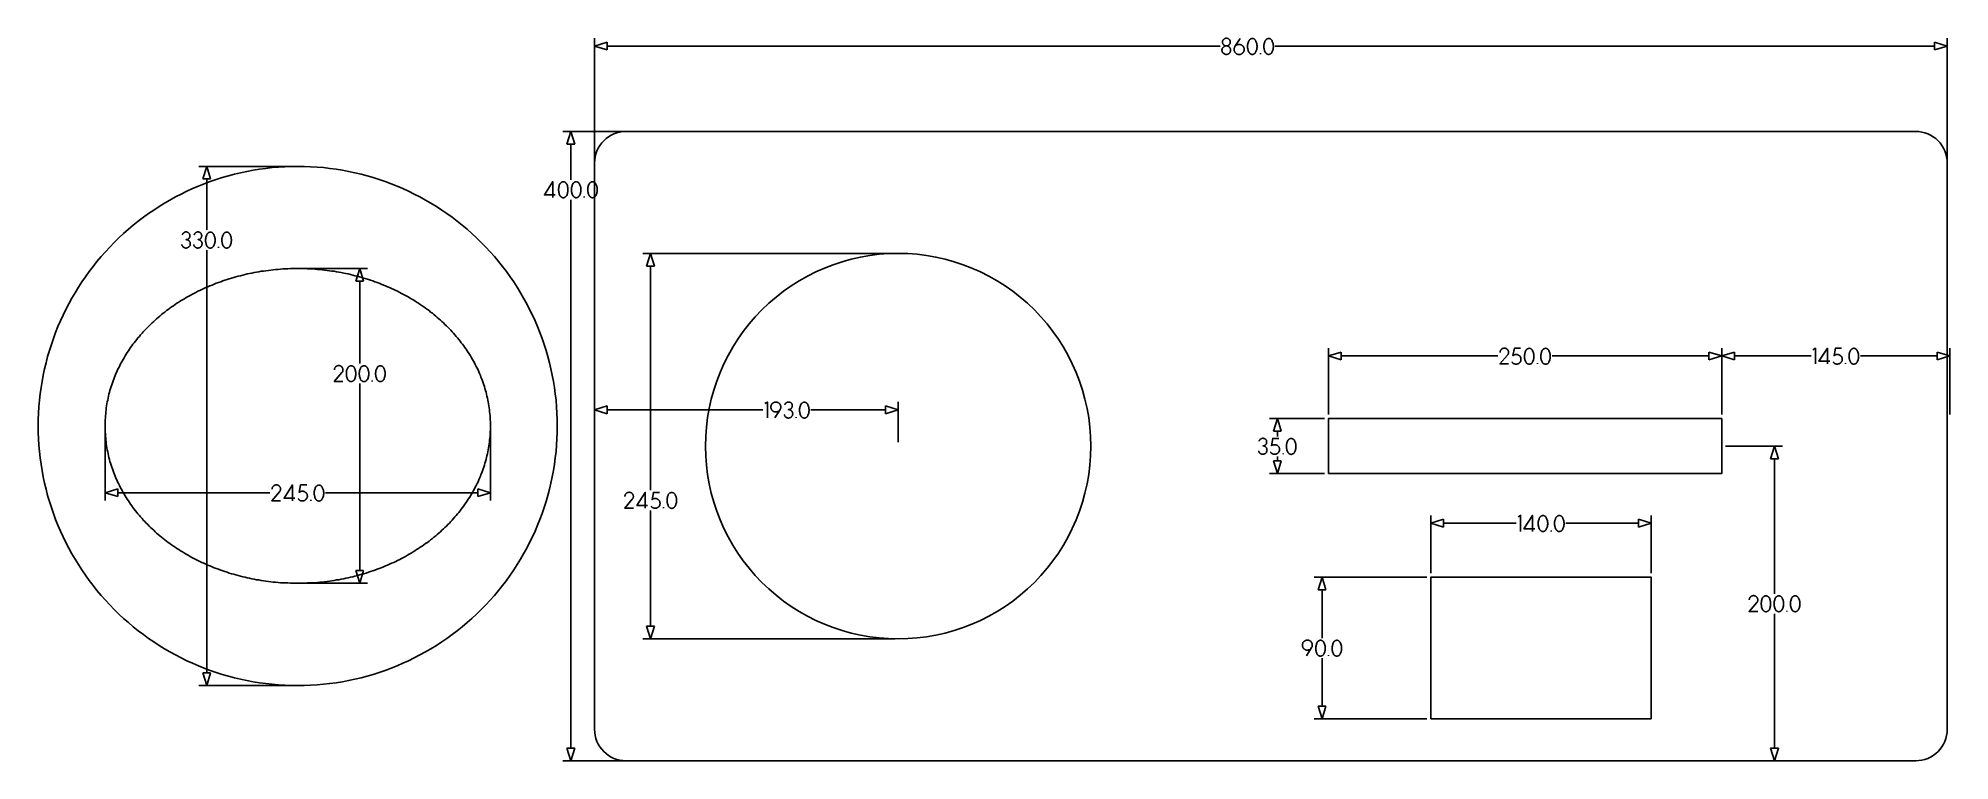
# Model space of a CAD drawing. Extents: x 5 to 1220, y 0 to 459.
import ezdxf

# ---------------------------------------------------------------- set-up
doc = ezdxf.new("R2010")
doc.units = 0
doc.layers.add('DIMENSIONS', color=253, linetype='CONTINUOUS')
doc.layers.add('LAYER_1', color=7, linetype='CONTINUOUS')

msp = doc.modelspace()

# ---------------------------------------------------------------- linework, layer by layer
at = {"layer": 'DIMENSIONS'}
for points in [[(358.4, 375.6), (358.4, 459.3)], [(366.4, 456.8), (358.4, 454.3)], [(358.4, 454.3), (366.4, 451.8)], [(366.4, 451.8), (366.4, 456.8)], [(756.1, 454.3), (366.4, 454.3)], [(765.5, 453.9), (765.6, 454), (765.7, 454.2), (765.9, 454.4), (766, 454.5), (766.2, 454.6), (766.3, 454.8), (766.5, 454.9), (766.7, 455), (766.8, 455.1), (767, 455.1), (767.2, 455.2), (767.4, 455.3), (767.6, 455.3), (767.8, 455.3), (768, 455.3), (768.2, 455.3), (768.4, 455.3), (768.5, 455.3), (768.7, 455.3), (768.8, 455.3), (769, 455.2), (769.1, 455.2), (769.3, 455.1), (769.4, 455.1), (769.6, 455), (769.7, 455), (769.8, 454.9), (770, 454.8), (770.1, 454.7), (770.2, 454.6), (770.3, 454.5), (770.5, 454.4), (770.6, 454.3), (770.7, 454.2), (770.8, 454), (770.9, 453.9), (770.9, 453.8), (771, 453.6), (771.1, 453.5), (771.1, 453.3), (771.2, 453.2), (771.3, 453), (771.3, 452.9), (771.3, 452.7), (771.4, 452.6), (771.4, 452.4), (771.4, 452.3), (771.4, 452.1), (771.4, 452), (771.4, 451.8), (771.3, 451.6), (771.3, 451.5), (771.3, 451.3), (771.2, 451.2), (771.2, 451), (771.1, 450.9), (771.1, 450.7), (771, 450.6), (770.9, 450.5), (770.8, 450.3), (770.7, 450.2), (770.6, 450.1), (770.5, 450), (770.4, 449.9), (770.3, 449.8), (770.2, 449.6), (770.1, 449.5), (769.9, 449.5), (769.8, 449.4), (769.7, 449.3), (769.5, 449.2), (769.4, 449.2), (769.3, 449.1), (769.1, 449), (769, 449), (768.8, 449), (768.7, 448.9), (768.5, 448.9), (768.4, 448.9), (768.2, 448.9), (768, 448.9), (767.9, 448.9), (767.7, 448.9), (767.6, 449), (767.4, 449), (767.3, 449), (767.1, 449.1), (767, 449.2), (766.8, 449.2), (766.7, 449.3), (766.5, 449.4), (766.4, 449.5), (766.3, 449.6), (766.2, 449.7), (766, 449.8), (765.9, 449.9), (765.8, 450), (765.7, 450.1), (765.6, 450.2), (765.5, 450.4), (765.4, 450.5), (765.4, 450.6), (765.3, 450.8), (765.2, 450.9), (765.2, 451.1), (765.1, 451.2), (765.1, 451.3), (765.1, 451.5), (765, 451.7), (765, 451.8), (765, 452), (765, 452.1), (765, 452.4), (765, 452.6), (765.1, 452.8), (765.1, 453), (765.2, 453.2), (765.3, 453.5), (765.4, 453.7), (765.5, 453.9), (768.9, 459.1)], [(781.8, 449.7), (781.8, 449.1)], [(1210.3, 454.3), (791.2, 454.3)], [(1218.4, 454.3), (1210.3, 456.8)], [(1210.3, 456.8), (1210.3, 451.8)], [(1210.3, 451.8), (1218.4, 454.3)], [(1218.4, 375.6), (1218.4, 459.3)], [(400.1, 400), (338.3, 400)], [(343.3, 400), (340.8, 391.9)], [(340.8, 391.9), (345.8, 391.9)], [(345.8, 391.9), (343.3, 400)], [(343.3, 369.3), (343.3, 391.9)], [(167.2, 377.8), (106.8, 377.8)], [(111.8, 377.8), (109.3, 369.8)], [(114.3, 369.8), (111.8, 377.8)], [(109.3, 369.8), (114.3, 369.8)], [(111.8, 337.4), (111.8, 369.8)], [(333.3, 359.7), (326.5, 359.7), (331.8, 368.1), (331.8, 358)], [(343.3, 8.1), (343.3, 356.6)], [(351.9, 358.6), (351.9, 358)], [(96.3, 334.3), (96.4, 334.5), (96.4, 334.6), (96.5, 334.8), (96.6, 334.9), (96.7, 335.1), (96.8, 335.2), (96.9, 335.3), (97, 335.4), (97.2, 335.6), (97.4, 335.7), (97.6, 335.8), (97.8, 335.9), (98, 336), (98.2, 336.1), (98.5, 336.1), (98.7, 336.1), (98.9, 336.1), (99.2, 336.1), (99.4, 336), (99.6, 335.9), (99.9, 335.8), (100.1, 335.7), (100.3, 335.6), (100.5, 335.4), (100.6, 335.2), (100.8, 335), (100.9, 334.8), (101, 334.6), (101.1, 334.4), (101.1, 334.2), (101.1, 333.9), (101.1, 333.7), (101.1, 333.5), (101.1, 333.2), (101, 333), (101, 332.8), (100.9, 332.5), (100.7, 332.3), (100.6, 332.1), (100.4, 332), (100.3, 331.8), (100.1, 331.7), (99.9, 331.5), (99.7, 331.4), (99.4, 331.4), (99.2, 331.3), (99, 331.3), (98.7, 331.3), (99, 331.2), (99.2, 331.2), (99.5, 331.1), (99.7, 331.1), (100, 331), (100.2, 330.8), (100.4, 330.7), (100.6, 330.5), (100.7, 330.3), (100.9, 330.1), (101, 329.9), (101.2, 329.6), (101.2, 329.4), (101.3, 329.1), (101.3, 328.8), (101.4, 328.6), (101.3, 328.3), (101.3, 328.1), (101.2, 327.8), (101.2, 327.5), (101, 327.3), (100.9, 327.1), (100.7, 326.9), (100.5, 326.7), (100.4, 326.5), (100.1, 326.4), (99.9, 326.2), (99.7, 326.1), (99.4, 326), (99.2, 326), (98.9, 325.9), (98.6, 325.9), (98.4, 325.9), (98.1, 326), (97.8, 326), (97.6, 326.1), (97.4, 326.2), (97.1, 326.4), (96.9, 326.5), (96.7, 326.7), (96.6, 326.8), (96.5, 327), (96.4, 327.2), (96.3, 327.3), (96.2, 327.5), (96.1, 327.7), (96.1, 327.9), (96, 328.1)], [(103.9, 334.3), (103.9, 334.5), (104, 334.6), (104, 334.8), (104.1, 334.9), (104.2, 335.1), (104.3, 335.2), (104.4, 335.3), (104.6, 335.4), (104.7, 335.6), (104.9, 335.7), (105.1, 335.8), (105.3, 335.9), (105.5, 336), (105.8, 336.1), (106, 336.1), (106.2, 336.1), (106.5, 336.1), (106.7, 336.1), (107, 336), (107.2, 335.9), (107.4, 335.8), (107.6, 335.7), (107.8, 335.6), (108, 335.4), (108.2, 335.2), (108.3, 335), (108.4, 334.8), (108.5, 334.6), (108.6, 334.4), (108.6, 334.2), (108.7, 333.9), (108.7, 333.7), (108.7, 333.5), (108.6, 333.2), (108.6, 333), (108.5, 332.8), (108.4, 332.5), (108.3, 332.3), (108.1, 332.1), (108, 332), (107.8, 331.8), (107.6, 331.7), (107.4, 331.5), (107.2, 331.4), (107, 331.4), (106.7, 331.3), (106.5, 331.3), (106.3, 331.3), (106.5, 331.2), (106.8, 331.2), (107, 331.1), (107.3, 331.1), (107.5, 331), (107.7, 330.8), (107.9, 330.7), (108.1, 330.5), (108.3, 330.3), (108.4, 330.1), (108.6, 329.9), (108.7, 329.6), (108.8, 329.4), (108.9, 329.1), (108.9, 328.8), (108.9, 328.6), (108.9, 328.3), (108.8, 328.1), (108.8, 327.8), (108.7, 327.5), (108.6, 327.3), (108.4, 327.1), (108.3, 326.9), (108.1, 326.7), (107.9, 326.5), (107.7, 326.4), (107.5, 326.2), (107.2, 326.1), (107, 326), (106.7, 326), (106.4, 325.9), (106.2, 325.9), (105.9, 325.9), (105.6, 326), (105.4, 326), (105.1, 326.1), (104.9, 326.2), (104.7, 326.4), (104.5, 326.5), (104.3, 326.7), (104.1, 326.8), (104, 327), (103.9, 327.2), (103.8, 327.3), (103.7, 327.5), (103.7, 327.7), (103.6, 327.9), (103.6, 328.1)], [(111.8, 55.9), (111.8, 324.6)], [(119.3, 326.6), (119.3, 326)], [(549.6, 322.5), (389, 322.5)], [(394, 322.5), (391.5, 314.4)], [(396.5, 314.4), (394, 322.5)], [(172.2, 312.8), (214.1, 312.8)], [(209.1, 312.8), (206.6, 304.8)], [(206.6, 304.8), (211.6, 304.8)], [(211.6, 304.8), (209.1, 312.8)], [(209.1, 252.5), (209.1, 304.8)], [(391.5, 314.4), (396.5, 314.4)], [(394, 171.9), (394, 314.4)], [(825, 220), (825, 262.3)], [(833.1, 259.8), (825, 257.3)], [(825, 257.3), (833.1, 254.8)], [(833.1, 254.8), (833.1, 259.8)], [(833.1, 257.3), (932.7, 257.3)], [(934.1, 259.6), (934.1, 259.9), (934.1, 260.1), (934.2, 260.4), (934.3, 260.6), (934.4, 260.9), (934.6, 261.1), (934.7, 261.3), (934.9, 261.5), (935.1, 261.7), (935.3, 261.8), (935.5, 262), (935.8, 262.1), (936, 262.1), (936.3, 262.2), (936.5, 262.2), (936.8, 262.3), (937.1, 262.2), (937.3, 262.2), (937.6, 262.2), (937.8, 262.1), (938.1, 262), (938.3, 261.8), (938.5, 261.7), (938.7, 261.5), (938.9, 261.3), (939.1, 261.1), (939.2, 260.9), (939.3, 260.6), (939.4, 260.4), (939.5, 260.1), (939.5, 259.8), (939.5, 259.6), (939.5, 259.3), (939.5, 259.1), (939.4, 258.8), (939.3, 258.6), (939.2, 258.4), (939.1, 258.2), (939, 258), (938.8, 257.8), (934, 252.2), (939.5, 252.2)], [(947.1, 262.2), (943.2, 262.2), (942.3, 257.5), (942.5, 257.7), (942.8, 257.8), (943, 258), (943.2, 258.1), (943.5, 258.2), (943.8, 258.2), (944, 258.2), (944.3, 258.2), (944.5, 258.2), (944.6, 258.2), (944.8, 258.2), (944.9, 258.2), (945.1, 258.2), (945.2, 258.1), (945.4, 258.1), (945.5, 258), (945.7, 257.9), (945.8, 257.9), (945.9, 257.8), (946.1, 257.7), (946.2, 257.6), (946.3, 257.5), (946.4, 257.4), (946.6, 257.3), (946.7, 257.2), (946.8, 257.1), (946.9, 257), (946.9, 256.9), (947.1, 256.6), (947.2, 256.3), (947.3, 256), (947.4, 255.7), (947.4, 255.6), (947.4, 255.4), (947.4, 255.3), (947.4, 255.1), (947.4, 254.9), (947.4, 254.6), (947.3, 254.3), (947.2, 254), (947.1, 253.7), (946.9, 253.5), (946.7, 253.2), (946.6, 253.1), (946.5, 253), (946.4, 252.9), (946.3, 252.8), (946.2, 252.7), (946.1, 252.6), (945.9, 252.5), (945.8, 252.5), (945.7, 252.4), (945.5, 252.3), (945.4, 252.3), (945.2, 252.2), (945.1, 252.2), (944.9, 252.1), (944.8, 252.1), (944.6, 252.1), (944.5, 252.1), (944.3, 252.1), (944.1, 252.1), (943.9, 252.1), (943.7, 252.1), (943.5, 252.2), (943.3, 252.2), (943.1, 252.3), (943, 252.3), (942.8, 252.4), (942.6, 252.5), (942.5, 252.6), (942.3, 252.8), (942.2, 252.9), (942, 253), (941.9, 253.2), (941.8, 253.4), (941.7, 253.5)], [(967.3, 257.3), (1066.9, 257.3)], [(1075, 257.3), (1066.9, 259.8)], [(1066.9, 259.8), (1066.9, 254.8)], [(1066.9, 254.8), (1075, 257.3)], [(1075, 220), (1075, 262.3)], [(1075, 220), (1075, 262.3)], [(1083.1, 259.8), (1075, 257.3)], [(1075, 257.3), (1083.1, 254.8)], [(1083.1, 254.8), (1083.1, 259.8)], [(1083.1, 257.3), (1131.8, 257.3)], [(1133, 261.3), (1134.6, 262.2), (1134.6, 252.2)], [(1143.7, 253.9), (1136.8, 253.9), (1142.2, 262.2), (1142.2, 252.2)], [(1151.2, 262.2), (1147.3, 262.2), (1146.5, 257.5), (1146.7, 257.7), (1146.9, 257.9), (1147.2, 258), (1147.4, 258.1), (1147.7, 258.2), (1147.9, 258.2), (1148.2, 258.3), (1148.5, 258.3), (1148.6, 258.3), (1148.8, 258.3), (1148.9, 258.2), (1149.1, 258.2), (1149.2, 258.2), (1149.4, 258.1), (1149.5, 258.1), (1149.7, 258), (1149.8, 258), (1150, 257.9), (1150.1, 257.8), (1150.2, 257.7), (1150.4, 257.7), (1150.5, 257.6), (1150.6, 257.5), (1150.7, 257.3), (1150.8, 257.2), (1150.9, 257.1), (1151, 257), (1151.1, 256.9), (1151.3, 256.6), (1151.4, 256.4), (1151.5, 256.1), (1151.5, 255.8), (1151.6, 255.6), (1151.6, 255.5), (1151.6, 255.3), (1151.6, 255.2), (1151.6, 254.9), (1151.5, 254.6), (1151.5, 254.3), (1151.4, 254), (1151.2, 253.8), (1151.1, 253.5), (1150.9, 253.3), (1150.8, 253.2), (1150.7, 253.1), (1150.6, 252.9), (1150.5, 252.8), (1150.4, 252.7), (1150.2, 252.7), (1150.1, 252.6), (1150, 252.5), (1149.8, 252.4), (1149.7, 252.4), (1149.5, 252.3), (1149.4, 252.2), (1149.2, 252.2), (1149.1, 252.2), (1148.9, 252.1), (1148.8, 252.1), (1148.6, 252.1), (1148.5, 252.1), (1148.3, 252.1), (1148.1, 252.1), (1147.9, 252.1), (1147.7, 252.2), (1147.5, 252.2), (1147.3, 252.3), (1147.1, 252.4), (1147, 252.5), (1146.8, 252.6), (1146.6, 252.7), (1146.5, 252.8), (1146.3, 252.9), (1146.2, 253.1), (1146.1, 253.2), (1146, 253.4), (1145.9, 253.6)], [(1163.2, 257.3), (1211.9, 257.3)], [(1220, 257.3), (1211.9, 259.8)], [(1211.9, 259.8), (1211.9, 254.8)], [(1211.9, 254.8), (1220, 257.3)], [(1220, 220), (1220, 262.3)], [(193, 248.5), (193, 248.8), (193.1, 249.1), (193.1, 249.3), (193.2, 249.6), (193.3, 249.8), (193.5, 250), (193.6, 250.2), (193.8, 250.4), (194, 250.6), (194.2, 250.8), (194.5, 250.9), (194.7, 251), (195, 251.1), (195.2, 251.2), (195.5, 251.2), (195.7, 251.2), (196, 251.2), (196.3, 251.2), (196.5, 251.1), (196.8, 251), (197, 250.9), (197.2, 250.8), (197.4, 250.6), (197.6, 250.5), (197.8, 250.3), (198, 250), (198.1, 249.8), (198.2, 249.6), (198.3, 249.3), (198.4, 249.1), (198.4, 248.8), (198.4, 248.5), (198.4, 248.3), (198.4, 248), (198.3, 247.8), (198.3, 247.6), (198.2, 247.3), (198.1, 247.1), (197.9, 246.9), (197.8, 246.7), (192.9, 241.1), (198.4, 241.1)], [(957.8, 252.7), (957.8, 252.2)], [(1153.8, 252.8), (1153.8, 252.2)], [(209.1, 120.9), (209.1, 239.7)], [(217, 241.7), (217, 241.1)], [(358.4, 202.5), (358.4, 228.1)], [(366.4, 225.6), (358.4, 223.1)], [(358.4, 223.1), (366.4, 220.6)], [(366.4, 220.6), (366.4, 225.6)], [(465.4, 223.1), (366.4, 223.1)], [(466.7, 227.1), (468.3, 228), (468.3, 217.9)], [(476.1, 222.8), (476, 222.7), (475.8, 222.6), (475.7, 222.4), (475.6, 222.3), (475.4, 222.2), (475.3, 222.1), (475.1, 222.1), (475, 222), (474.8, 221.9), (474.7, 221.8), (474.5, 221.8), (474.3, 221.7), (474.2, 221.7), (474, 221.7), (473.8, 221.7), (473.7, 221.7), (473.5, 221.7), (473.3, 221.7), (473.2, 221.7), (473, 221.7), (472.9, 221.8), (472.7, 221.8), (472.6, 221.8), (472.4, 221.9), (472.3, 222), (472.2, 222), (472, 222.1), (471.9, 222.2), (471.8, 222.3), (471.6, 222.4), (471.5, 222.5), (471.4, 222.6), (471.3, 222.7), (471.2, 222.8), (471.1, 223), (471, 223.1), (470.9, 223.2), (470.8, 223.4), (470.8, 223.5), (470.7, 223.6), (470.6, 223.8), (470.6, 223.9), (470.6, 224.1), (470.5, 224.2), (470.5, 224.4), (470.5, 224.5), (470.5, 224.7), (470.5, 224.9), (470.5, 225), (470.5, 225.2), (470.5, 225.3), (470.5, 225.5), (470.6, 225.6), (470.6, 225.8), (470.7, 225.9), (470.7, 226.1), (470.8, 226.2), (470.9, 226.3), (470.9, 226.5), (471, 226.6), (471.1, 226.7), (471.2, 226.8), (471.3, 227), (471.4, 227.1), (471.5, 227.2), (471.7, 227.3), (471.8, 227.4), (471.9, 227.5), (472, 227.6), (472.2, 227.6), (472.3, 227.7), (472.5, 227.8), (472.6, 227.8), (472.8, 227.9), (472.9, 227.9), (473.1, 228), (473.2, 228), (473.4, 228), (473.5, 228), (473.7, 228), (473.9, 228), (474, 228), (474.2, 228), (474.3, 228), (474.5, 227.9), (474.6, 227.9), (474.8, 227.8), (474.9, 227.8), (475, 227.7), (475.2, 227.7), (475.3, 227.6), (475.4, 227.5), (475.6, 227.4), (475.7, 227.3), (475.8, 227.2), (475.9, 227.1), (476, 227), (476.1, 226.9), (476.2, 226.7), (476.3, 226.6), (476.4, 226.5), (476.5, 226.3), (476.5, 226.2), (476.6, 226.1), (476.6, 225.9), (476.7, 225.8), (476.7, 225.6), (476.8, 225.5), (476.8, 225.3), (476.8, 225.2), (476.8, 225), (476.8, 224.8), (476.8, 224.6), (476.8, 224.4), (476.8, 224.2), (476.7, 224), (476.6, 223.8), (476.6, 223.6), (476.5, 223.4), (476.4, 223.2), (473, 217.9)], [(479.3, 226.2), (479.4, 226.4), (479.4, 226.5), (479.5, 226.7), (479.6, 226.8), (479.7, 227), (479.8, 227.1), (479.9, 227.2), (480, 227.4), (480.2, 227.5), (480.4, 227.6), (480.6, 227.8), (480.8, 227.9), (481, 227.9), (481.2, 228), (481.5, 228), (481.7, 228), (481.9, 228), (482.2, 228), (482.4, 227.9), (482.7, 227.9), (482.9, 227.8), (483.1, 227.6), (483.3, 227.5), (483.5, 227.3), (483.6, 227.2), (483.8, 227), (483.9, 226.8), (484, 226.5), (484.1, 226.3), (484.1, 226.1), (484.1, 225.9), (484.2, 225.6), (484.1, 225.4), (484.1, 225.1), (484.1, 224.9), (484, 224.7), (483.9, 224.5), (483.7, 224.3), (483.6, 224.1), (483.4, 223.9), (483.3, 223.7), (483.1, 223.6), (482.9, 223.5), (482.7, 223.4), (482.4, 223.3), (482.2, 223.2), (482, 223.2), (481.7, 223.2), (482, 223.2), (482.2, 223.1), (482.5, 223.1), (482.7, 223), (483, 222.9), (483.2, 222.7), (483.4, 222.6), (483.6, 222.4), (483.8, 222.2), (483.9, 222), (484.1, 221.8), (484.2, 221.5), (484.3, 221.3), (484.3, 221), (484.4, 220.8), (484.4, 220.5), (484.4, 220.2), (484.3, 220), (484.3, 219.7), (484.2, 219.5), (484, 219.2), (483.9, 219), (483.7, 218.8), (483.6, 218.6), (483.4, 218.4), (483.1, 218.3), (482.9, 218.1), (482.7, 218), (482.4, 217.9), (482.2, 217.9), (481.9, 217.8), (481.6, 217.8), (481.4, 217.8), (481.1, 217.9), (480.9, 217.9), (480.6, 218), (480.4, 218.1), (480.1, 218.3), (479.9, 218.4), (479.7, 218.6), (479.6, 218.8), (479.5, 218.9), (479.4, 219.1), (479.3, 219.3), (479.2, 219.4), (479.1, 219.6), (479.1, 219.8), (479, 220)], [(543.3, 223.1), (496, 223.1)], [(551.4, 223.1), (543.3, 225.6)], [(543.3, 225.6), (543.3, 220.6)], [(543.3, 220.6), (551.4, 223.1)], [(551.4, 202.5), (551.4, 228.1)], [(47.2, 210.3), (47.2, 165.4)], [(292.2, 210.3), (292.2, 165.4)], [(486.6, 218.5), (486.6, 217.9)], [(822.5, 217.5), (787.5, 217.5)], [(792.5, 217.5), (790, 209.4)], [(790, 209.4), (795, 209.4)], [(795, 209.4), (792.5, 217.5)], [(792.5, 209.4), (792.5, 206.2)], [(780.9, 203.2), (781, 203.3), (781, 203.5), (781.1, 203.6), (781.2, 203.8), (781.3, 203.9), (781.4, 204.1), (781.5, 204.2), (781.6, 204.3), (781.8, 204.4), (782, 204.6), (782.2, 204.7), (782.4, 204.8), (782.6, 204.9), (782.8, 204.9), (783, 205), (783.3, 205), (783.5, 205), (783.8, 204.9), (784, 204.9), (784.2, 204.8), (784.5, 204.7), (784.7, 204.6), (784.9, 204.4), (785.1, 204.3), (785.2, 204.1), (785.4, 203.9), (785.5, 203.7), (785.6, 203.5), (785.6, 203.3), (785.7, 203), (785.7, 202.8), (785.7, 202.6), (785.7, 202.3), (785.7, 202.1), (785.6, 201.8), (785.6, 201.6), (785.5, 201.4), (785.3, 201.2), (785.2, 201), (785, 200.8), (784.9, 200.7), (784.7, 200.5), (784.5, 200.4), (784.3, 200.3), (784, 200.2), (783.8, 200.2), (783.6, 200.1), (783.3, 200.1), (783.6, 200.1), (783.8, 200.1), (784.1, 200), (784.3, 199.9), (784.5, 199.8), (784.8, 199.7), (785, 199.5), (785.2, 199.4), (785.3, 199.2), (785.5, 198.9), (785.6, 198.7), (785.8, 198.5), (785.8, 198.2), (785.9, 198), (785.9, 197.7), (786, 197.4), (785.9, 197.2), (785.9, 196.9), (785.8, 196.7), (785.7, 196.4), (785.6, 196.2), (785.5, 196), (785.3, 195.7), (785.1, 195.5), (784.9, 195.4), (784.7, 195.2), (784.5, 195.1), (784.3, 195), (784, 194.9), (783.8, 194.8), (783.5, 194.8), (783.2, 194.8), (783, 194.8), (782.7, 194.8), (782.4, 194.9), (782.2, 195), (781.9, 195.1), (781.7, 195.2), (781.5, 195.4), (781.3, 195.6), (781.2, 195.7), (781.1, 195.9), (780.9, 196), (780.9, 196.2), (780.8, 196.4), (780.7, 196.6), (780.7, 196.8), (780.6, 197)], [(793.5, 204.9), (789.6, 204.9), (788.8, 200.2), (789, 200.4), (789.2, 200.5), (789.5, 200.7), (789.7, 200.8), (790, 200.9), (790.2, 200.9), (790.5, 200.9), (790.8, 200.9), (790.9, 200.9), (791.1, 200.9), (791.2, 200.9), (791.4, 200.9), (791.5, 200.9), (791.7, 200.8), (791.8, 200.8), (792, 200.7), (792.1, 200.7), (792.3, 200.6), (792.4, 200.5), (792.5, 200.4), (792.7, 200.3), (792.8, 200.2), (792.9, 200.1), (793, 200), (793.1, 199.9), (793.2, 199.8), (793.3, 199.7), (793.4, 199.6), (793.6, 199.3), (793.7, 199), (793.8, 198.7), (793.8, 198.5), (793.9, 198.3), (793.9, 198.2), (793.9, 198), (793.9, 197.9), (793.9, 197.6), (793.8, 197.3), (793.8, 197), (793.7, 196.7), (793.5, 196.4), (793.4, 196.2), (793.2, 196), (793.1, 195.8), (793, 195.7), (792.9, 195.6), (792.8, 195.5), (792.7, 195.4), (792.5, 195.3), (792.4, 195.2), (792.3, 195.2), (792.1, 195.1), (792, 195), (791.8, 195), (791.7, 194.9), (791.5, 194.9), (791.4, 194.8), (791.2, 194.8), (791.1, 194.8), (790.9, 194.8), (790.8, 194.8), (790.6, 194.8), (790.4, 194.8), (790.2, 194.8), (790, 194.9), (789.8, 194.9), (789.6, 195), (789.4, 195), (789.3, 195.1), (789.1, 195.2), (788.9, 195.3), (788.8, 195.5), (788.6, 195.6), (788.5, 195.7), (788.4, 195.9), (788.3, 196.1), (788.2, 196.2)], [(796.1, 195.4), (796.1, 194.9)], [(1077.5, 200), (1113.6, 200)], [(1108.6, 200), (1106.1, 191.9)], [(1111.1, 191.9), (1108.6, 200)], [(822.5, 182.5), (787.5, 182.5)], [(795, 190.6), (790, 190.6)], [(790, 190.6), (792.5, 182.5)], [(792.5, 193.4), (792.5, 190.6)], [(792.5, 182.5), (795, 190.6)], [(1106.1, 191.9), (1111.1, 191.9)], [(1108.6, 191.9), (1108.6, 106.2)], [(55.3, 172.9), (47.2, 170.4)], [(47.2, 170.4), (55.3, 167.9)], [(55.3, 167.9), (55.3, 172.9)], [(55.3, 170.4), (152, 170.4)], [(153.4, 172.7), (153.4, 172.9), (153.4, 173.2), (153.5, 173.4), (153.6, 173.7), (153.7, 173.9), (153.8, 174.2), (154, 174.4), (154.2, 174.6), (154.4, 174.7), (154.6, 174.9), (154.8, 175), (155.1, 175.1), (155.3, 175.2), (155.6, 175.3), (155.8, 175.3), (156.1, 175.3), (156.4, 175.3), (156.6, 175.3), (156.9, 175.2), (157.1, 175.1), (157.4, 175), (157.6, 174.9), (157.8, 174.7), (158, 174.6), (158.2, 174.4), (158.3, 174.2), (158.5, 173.9), (158.6, 173.7), (158.7, 173.4), (158.7, 173.2), (158.8, 172.9), (158.8, 172.6), (158.8, 172.4), (158.7, 172.2), (158.7, 171.9), (158.6, 171.7), (158.5, 171.5), (158.4, 171.3), (158.3, 171.1), (158.1, 170.9), (153.3, 165.2), (158.8, 165.2)], [(167.8, 166.9), (161, 166.9), (166.4, 175.3), (166.4, 165.2)], [(175.4, 175.3), (171.5, 175.3), (170.7, 170.6), (170.9, 170.7), (171.1, 170.9), (171.3, 171), (171.6, 171.1), (171.8, 171.2), (172.1, 171.3), (172.4, 171.3), (172.6, 171.3), (172.8, 171.3), (173, 171.3), (173.1, 171.3), (173.3, 171.3), (173.4, 171.2), (173.6, 171.2), (173.7, 171.1), (173.9, 171.1), (174, 171), (174.1, 171), (174.3, 170.9), (174.4, 170.8), (174.5, 170.7), (174.7, 170.6), (174.8, 170.5), (174.9, 170.4), (175, 170.3), (175.1, 170.2), (175.2, 170), (175.3, 169.9), (175.4, 169.7), (175.6, 169.4), (175.6, 169.1), (175.7, 168.8), (175.7, 168.7), (175.8, 168.5), (175.8, 168.4), (175.8, 168.2), (175.8, 167.9), (175.7, 167.6), (175.6, 167.3), (175.5, 167.1), (175.4, 166.8), (175.3, 166.6), (175.1, 166.3), (175, 166.2), (174.9, 166.1), (174.8, 166), (174.6, 165.9), (174.5, 165.8), (174.4, 165.7), (174.3, 165.6), (174.1, 165.5), (174, 165.5), (173.9, 165.4), (173.7, 165.3), (173.6, 165.3), (173.4, 165.2), (173.3, 165.2), (173.1, 165.2), (172.9, 165.2), (172.8, 165.2), (172.6, 165.2), (172.4, 165.2), (172.2, 165.2), (172, 165.2), (171.8, 165.2), (171.7, 165.3), (171.5, 165.3), (171.3, 165.4), (171.1, 165.5), (171, 165.6), (170.8, 165.7), (170.6, 165.8), (170.5, 166), (170.4, 166.1), (170.2, 166.3), (170.1, 166.4), (170, 166.6)], [(187.4, 170.4), (284.1, 170.4)], [(292.2, 170.4), (284.1, 172.9)], [(284.1, 172.9), (284.1, 167.9)], [(284.1, 167.9), (292.2, 170.4)], [(377.7, 168), (377.7, 168.3), (377.7, 168.5), (377.8, 168.8), (377.9, 169), (378, 169.3), (378.1, 169.5), (378.3, 169.7), (378.5, 169.9), (378.7, 170.1), (378.9, 170.2), (379.1, 170.4), (379.4, 170.5), (379.6, 170.6), (379.9, 170.6), (380.1, 170.7), (380.4, 170.7), (380.7, 170.7), (380.9, 170.6), (381.2, 170.6), (381.4, 170.5), (381.7, 170.4), (381.9, 170.2), (382.1, 170.1), (382.3, 169.9), (382.5, 169.7), (382.6, 169.5), (382.8, 169.3), (382.9, 169), (383, 168.8), (383, 168.5), (383.1, 168.2), (383.1, 168), (383.1, 167.7), (383, 167.5), (383, 167.3), (382.9, 167), (382.8, 166.8), (382.7, 166.6), (382.6, 166.4), (382.4, 166.2), (377.6, 160.6), (383.1, 160.6)], [(392.1, 162.3), (385.3, 162.3), (390.6, 170.6), (390.6, 160.6)], [(399.7, 170.6), (395.8, 170.6), (395, 165.9), (395.2, 166.1), (395.4, 166.2), (395.6, 166.4), (395.9, 166.5), (396.1, 166.6), (396.4, 166.6), (396.7, 166.6), (396.9, 166.6), (397.1, 166.6), (397.3, 166.6), (397.4, 166.6), (397.6, 166.6), (397.7, 166.6), (397.9, 166.5), (398, 166.5), (398.2, 166.4), (398.3, 166.4), (398.4, 166.3), (398.6, 166.2), (398.7, 166.1), (398.8, 166), (399, 165.9), (399.1, 165.8), (399.2, 165.7), (399.3, 165.6), (399.4, 165.5), (399.5, 165.4), (399.6, 165.3), (399.7, 165), (399.9, 164.7), (399.9, 164.4), (400, 164.2), (400, 164), (400.1, 163.9), (400.1, 163.7), (400.1, 163.6), (400.1, 163.3), (400, 163), (399.9, 162.7), (399.8, 162.4), (399.7, 162.1), (399.6, 161.9), (399.4, 161.7), (399.3, 161.5), (399.2, 161.4), (399.1, 161.3), (398.9, 161.2), (398.8, 161.1), (398.7, 161), (398.6, 160.9), (398.4, 160.9), (398.3, 160.8), (398.2, 160.7), (398, 160.7), (397.9, 160.6), (397.7, 160.6), (397.6, 160.5), (397.4, 160.5), (397.2, 160.5), (397.1, 160.5), (396.9, 160.5), (396.7, 160.5), (396.5, 160.5), (396.3, 160.5), (396.1, 160.6), (396, 160.6), (395.8, 160.7), (395.6, 160.8), (395.4, 160.8), (395.3, 160.9), (395.1, 161.1), (394.9, 161.2), (394.8, 161.3), (394.7, 161.4), (394.5, 161.6), (394.4, 161.8), (394.3, 161.9)], [(178, 165.8), (178, 165.2)], [(394, 85.6), (394, 159.1)], [(402.3, 161.1), (402.3, 160.6)], [(890.1, 119.2), (890.1, 156)], [(898.2, 153.5), (890.1, 151)], [(890.1, 151), (898.2, 148.5)], [(898.2, 148.5), (898.2, 153.5)], [(898.2, 151), (944.3, 151)], [(945.5, 155), (947.1, 155.9), (947.1, 145.8)], [(956.2, 147.5), (949.3, 147.5), (954.7, 155.9), (954.7, 145.8)], [(966.6, 146.4), (966.6, 145.8)], [(976, 151), (1022, 151)], [(1030.1, 151), (1022, 153.5)], [(1022, 153.5), (1022, 148.5)], [(1022, 148.5), (1030.1, 151)], [(1030.1, 119.2), (1030.1, 156)], [(172.2, 112.8), (214.1, 112.8)], [(211.6, 120.9), (206.6, 120.9)], [(206.6, 120.9), (209.1, 112.8)], [(209.1, 112.8), (211.6, 120.9)], [(887.6, 116.7), (815.9, 116.7)], [(820.9, 116.7), (818.4, 108.6)], [(823.4, 108.6), (820.9, 116.7)], [(818.4, 108.6), (823.4, 108.6)], [(820.9, 77.9), (820.9, 108.6)], [(1092.5, 102.3), (1092.5, 102.6), (1092.6, 102.8), (1092.6, 103.1), (1092.7, 103.3), (1092.8, 103.6), (1093, 103.8), (1093.1, 104), (1093.3, 104.2), (1093.5, 104.4), (1093.7, 104.5), (1094, 104.7), (1094.2, 104.8), (1094.5, 104.9), (1094.7, 104.9), (1095, 105), (1095.2, 105), (1095.5, 105), (1095.8, 104.9), (1096, 104.9), (1096.3, 104.8), (1096.5, 104.7), (1096.7, 104.5), (1096.9, 104.4), (1097.1, 104.2), (1097.3, 104), (1097.5, 103.8), (1097.6, 103.6), (1097.7, 103.3), (1097.8, 103.1), (1097.9, 102.8), (1097.9, 102.5), (1097.9, 102.3), (1097.9, 102), (1097.9, 101.8), (1097.8, 101.5), (1097.8, 101.3), (1097.7, 101.1), (1097.6, 100.9), (1097.4, 100.7), (1097.3, 100.5), (1092.4, 94.9), (1097.9, 94.9)], [(396.5, 85.6), (391.5, 85.6)], [(391.5, 85.6), (394, 77.5)], [(394, 77.5), (396.5, 85.6)], [(1108.6, 93.4), (1108.6, 8.1)], [(1116.5, 95.4), (1116.5, 94.9)], [(549.6, 77.5), (389, 77.5)], [(814, 71.5), (813.9, 71.4), (813.7, 71.2), (813.6, 71.1), (813.5, 71), (813.3, 70.9), (813.2, 70.8), (813.1, 70.7), (812.9, 70.6), (812.7, 70.6), (812.6, 70.5), (812.4, 70.5), (812.3, 70.4), (812.1, 70.4), (811.9, 70.4), (811.7, 70.3), (811.6, 70.3), (811.4, 70.3), (811.3, 70.3), (811.1, 70.4), (810.9, 70.4), (810.8, 70.4), (810.6, 70.5), (810.5, 70.5), (810.3, 70.6), (810.2, 70.6), (810.1, 70.7), (809.9, 70.8), (809.8, 70.9), (809.7, 71), (809.5, 71.1), (809.4, 71.2), (809.3, 71.3), (809.2, 71.4), (809.1, 71.5), (809, 71.6), (808.9, 71.8), (808.8, 71.9), (808.8, 72), (808.7, 72.2), (808.6, 72.3), (808.6, 72.4), (808.5, 72.6), (808.5, 72.7), (808.4, 72.9), (808.4, 73.1), (808.4, 73.2), (808.4, 73.4), (808.4, 73.5), (808.4, 73.7), (808.4, 73.8), (808.4, 74), (808.4, 74.1), (808.5, 74.3), (808.5, 74.4), (808.6, 74.6), (808.6, 74.7), (808.7, 74.9), (808.8, 75), (808.8, 75.1), (808.9, 75.3), (809, 75.4), (809.1, 75.5), (809.2, 75.6), (809.3, 75.7), (809.5, 75.9), (809.6, 76), (809.7, 76.1), (809.8, 76.1), (810, 76.2), (810.1, 76.3), (810.2, 76.4), (810.4, 76.4), (810.5, 76.5), (810.7, 76.5), (810.8, 76.6), (811, 76.6), (811.1, 76.6), (811.3, 76.7), (811.4, 76.7), (811.6, 76.7), (811.8, 76.7), (811.9, 76.7), (812.1, 76.6), (812.2, 76.6), (812.4, 76.6), (812.5, 76.6), (812.7, 76.5), (812.8, 76.5), (812.9, 76.4), (813.1, 76.3), (813.2, 76.2), (813.3, 76.2), (813.5, 76.1), (813.6, 76), (813.7, 75.9), (813.8, 75.8), (813.9, 75.7), (814, 75.5), (814.1, 75.4), (814.2, 75.3), (814.3, 75.2), (814.4, 75), (814.4, 74.9), (814.5, 74.7), (814.6, 74.6), (814.6, 74.4), (814.6, 74.3), (814.7, 74.1), (814.7, 74), (814.7, 73.8), (814.7, 73.7), (814.7, 73.5), (814.7, 73.3), (814.7, 73.1), (814.7, 72.9), (814.6, 72.7), (814.6, 72.5), (814.5, 72.3), (814.4, 72.1), (814.3, 71.9), (811, 66.6)], [(820.9, 34.8), (820.9, 65.2)], [(825.1, 67.2), (825.1, 66.6)], [(114.3, 55.9), (109.3, 55.9)], [(109.3, 55.9), (111.8, 47.8)], [(111.8, 47.8), (114.3, 55.9)], [(167.2, 47.8), (106.8, 47.8)], [(887.6, 26.7), (815.9, 26.7)], [(823.4, 34.8), (818.4, 34.8)], [(818.4, 34.8), (820.9, 26.7)], [(820.9, 26.7), (823.4, 34.8)], [(400.1, 0), (338.3, 0)], [(345.8, 8.1), (340.8, 8.1)], [(340.8, 8.1), (343.3, 0)], [(343.3, 0), (345.8, 8.1)], [(1077.5, 0), (1113.6, 0)], [(1111.1, 8.1), (1106.1, 8.1)], [(1106.1, 8.1), (1108.6, 0)], [(1108.6, 0), (1111.1, 8.1)]]:
    msp.add_lwpolyline(points, dxfattribs=at)
for points in [[(760.1, 454.4), (759.8, 454.4), (759.6, 454.4), (759.4, 454.5), (759.1, 454.6), (758.9, 454.7), (758.7, 454.8), (758.5, 454.9), (758.3, 455.1), (758.2, 455.3), (758, 455.5), (757.9, 455.7), (757.8, 455.9), (757.7, 456.1), (757.7, 456.3), (757.6, 456.6), (757.6, 456.8), (757.6, 457.1), (757.7, 457.3), (757.7, 457.5), (757.8, 457.8), (757.9, 458), (758.1, 458.2), (758.2, 458.4), (758.4, 458.5), (758.6, 458.7), (758.8, 458.8), (759, 458.9), (759.2, 459), (759.4, 459.1), (759.6, 459.2), (759.9, 459.2), (760.1, 459.2), (760.3, 459.2), (760.6, 459.2), (760.8, 459.1), (761, 459.1), (761.2, 459), (761.4, 458.8), (761.6, 458.7), (761.8, 458.5), (762, 458.4), (762.1, 458.2), (762.3, 458), (762.4, 457.7), (762.4, 457.5), (762.5, 457.3), (762.5, 457), (762.6, 456.8), (762.5, 456.6), (762.5, 456.3), (762.4, 456.1), (762.4, 455.9), (762.3, 455.7), (762.1, 455.5), (762, 455.3), (761.8, 455.1), (761.6, 454.9), (761.4, 454.8), (761.2, 454.7), (761, 454.6), (760.8, 454.5), (760.5, 454.4), (760.3, 454.4), (760.1, 454.4), (759.8, 454.4), (759.5, 454.4), (759.3, 454.3), (759, 454.2), (758.8, 454.1), (758.6, 454), (758.4, 453.8), (758.2, 453.6), (758, 453.4), (757.8, 453.2), (757.7, 453), (757.5, 452.8), (757.5, 452.5), (757.4, 452.2), (757.3, 452), (757.3, 451.7), (757.3, 451.4), (757.4, 451.2), (757.4, 450.9), (757.5, 450.7), (757.6, 450.4), (757.8, 450.2), (757.9, 450), (758.1, 449.8), (758.3, 449.6), (758.5, 449.5), (758.8, 449.3), (759, 449.2), (759.3, 449.1), (759.5, 449), (759.8, 449), (760, 449), (760.3, 449), (760.6, 449), (760.8, 449.1), (761.1, 449.2), (761.3, 449.3), (761.6, 449.4), (761.8, 449.6), (762, 449.8), (762.2, 450), (762.3, 450.2), (762.5, 450.4), (762.6, 450.6), (762.7, 450.9), (762.7, 451.2), (762.8, 451.4), (762.8, 451.7), (762.8, 452), (762.8, 452.2), (762.7, 452.5), (762.6, 452.7), (762.5, 453), (762.3, 453.2), (762.2, 453.4), (762, 453.6), (761.8, 453.8), (761.6, 454), (761.4, 454.1), (761.1, 454.2), (760.9, 454.3), (760.6, 454.4), (760.3, 454.4)], [(776.6, 459.1), (776.8, 459.1), (777, 459.1), (777.1, 459), (777.3, 459), (777.5, 458.9), (777.6, 458.8), (777.8, 458.8), (777.9, 458.7), (778, 458.6), (778.2, 458.5), (778.3, 458.3), (778.4, 458.2), (778.5, 458.1), (778.6, 457.9), (778.7, 457.8), (778.8, 457.6), (778.9, 457.2), (779.1, 456.8), (779.3, 456.3), (779.4, 455.9), (779.5, 455.4), (779.5, 455), (779.6, 454.5), (779.6, 454), (779.6, 453.6), (779.5, 453.1), (779.5, 452.6), (779.4, 452.2), (779.3, 451.7), (779.1, 451.3), (778.9, 450.8), (778.7, 450.4), (778.7, 450.3), (778.6, 450.1), (778.5, 450), (778.3, 449.8), (778.2, 449.7), (778.1, 449.6), (778, 449.5), (777.8, 449.4), (777.7, 449.3), (777.5, 449.2), (777.4, 449.1), (777.2, 449.1), (777.1, 449), (776.9, 449), (776.7, 449), (776.5, 448.9), (776.4, 449), (776.2, 449), (776, 449), (775.9, 449.1), (775.7, 449.2), (775.6, 449.3), (775.4, 449.3), (775.3, 449.4), (775.1, 449.5), (775, 449.6), (774.9, 449.8), (774.8, 449.9), (774.7, 450), (774.6, 450.2), (774.5, 450.3), (774.4, 450.5), (774.2, 450.9), (774, 451.3), (773.9, 451.8), (773.8, 452.2), (773.7, 452.7), (773.6, 453.1), (773.6, 453.6), (773.6, 454.1), (773.6, 454.5), (773.6, 455), (773.7, 455.5), (773.8, 456), (773.9, 456.4), (774.1, 456.9), (774.2, 457.3), (774.5, 457.7), (774.5, 457.9), (774.6, 458), (774.7, 458.2), (774.9, 458.3), (775, 458.4), (775.1, 458.5), (775.2, 458.6), (775.4, 458.7), (775.5, 458.8), (775.7, 458.9), (775.8, 458.9), (776, 459), (776.1, 459), (776.3, 459.1), (776.4, 459.1)], [(787, 459.1), (787.2, 459.1), (787.4, 459.1), (787.5, 459), (787.7, 459), (787.8, 458.9), (788, 458.8), (788.1, 458.8), (788.3, 458.7), (788.4, 458.6), (788.6, 458.5), (788.7, 458.3), (788.8, 458.2), (788.9, 458.1), (789, 457.9), (789.1, 457.8), (789.1, 457.6), (789.3, 457.2), (789.5, 456.8), (789.7, 456.3), (789.8, 455.9), (789.9, 455.4), (789.9, 455), (790, 454.5), (790, 454), (790, 453.6), (789.9, 453.1), (789.9, 452.6), (789.8, 452.2), (789.7, 451.7), (789.5, 451.3), (789.3, 450.8), (789.1, 450.4), (789, 450.3), (789, 450.1), (788.9, 450), (788.7, 449.8), (788.6, 449.7), (788.5, 449.6), (788.4, 449.5), (788.2, 449.4), (788.1, 449.3), (787.9, 449.2), (787.8, 449.1), (787.6, 449.1), (787.4, 449), (787.3, 449), (787.1, 449), (786.9, 448.9), (786.8, 449), (786.6, 449), (786.4, 449), (786.3, 449.1), (786.1, 449.2), (786, 449.3), (785.8, 449.3), (785.7, 449.4), (785.5, 449.5), (785.4, 449.6), (785.3, 449.8), (785.2, 449.9), (785, 450), (784.9, 450.2), (784.9, 450.3), (784.8, 450.5), (784.6, 450.9), (784.4, 451.3), (784.3, 451.8), (784.2, 452.2), (784.1, 452.7), (784, 453.1), (784, 453.6), (784, 454.1), (784, 454.5), (784, 455), (784.1, 455.5), (784.2, 456), (784.3, 456.4), (784.5, 456.9), (784.6, 457.3), (784.8, 457.7), (784.9, 457.9), (785, 458), (785.1, 458.2), (785.2, 458.3), (785.4, 458.4), (785.5, 458.5), (785.6, 458.6), (785.8, 458.7), (785.9, 458.8), (786, 458.9), (786.2, 458.9), (786.4, 459), (786.5, 459), (786.7, 459.1), (786.8, 459.1)], [(338.6, 368.1), (338.7, 368), (338.9, 368), (339.1, 368), (339.2, 367.9), (339.4, 367.8), (339.5, 367.8), (339.7, 367.7), (339.8, 367.6), (340, 367.5), (340.1, 367.4), (340.2, 367.3), (340.3, 367.1), (340.4, 367), (340.5, 366.8), (340.6, 366.7), (340.7, 366.5), (340.9, 366.1), (341.1, 365.7), (341.2, 365.2), (341.3, 364.8), (341.4, 364.3), (341.5, 363.9), (341.5, 363.4), (341.5, 363), (341.5, 362.5), (341.5, 362), (341.4, 361.6), (341.3, 361.1), (341.2, 360.6), (341, 360.2), (340.9, 359.8), (340.7, 359.3), (340.6, 359.2), (340.5, 359), (340.4, 358.9), (340.3, 358.8), (340.2, 358.6), (340, 358.5), (339.9, 358.4), (339.8, 358.3), (339.6, 358.2), (339.5, 358.1), (339.3, 358.1), (339.2, 358), (339, 358), (338.8, 357.9), (338.6, 357.9), (338.5, 357.9), (338.3, 357.9), (338.1, 357.9), (338, 358), (337.8, 358), (337.6, 358.1), (337.5, 358.2), (337.3, 358.3), (337.2, 358.4), (337.1, 358.5), (336.9, 358.6), (336.8, 358.7), (336.7, 358.8), (336.6, 358.9), (336.5, 359.1), (336.4, 359.2), (336.3, 359.4), (336.1, 359.8), (336, 360.2), (335.8, 360.7), (335.7, 361.1), (335.6, 361.6), (335.6, 362.1), (335.5, 362.5), (335.5, 363), (335.5, 363.5), (335.6, 363.9), (335.6, 364.4), (335.7, 364.9), (335.9, 365.3), (336, 365.8), (336.2, 366.2), (336.4, 366.7), (336.5, 366.8), (336.6, 367), (336.7, 367.1), (336.8, 367.2), (336.9, 367.3), (337, 367.4), (337.2, 367.5), (337.3, 367.6), (337.4, 367.7), (337.6, 367.8), (337.7, 367.9), (337.9, 367.9), (338.1, 368), (338.2, 368), (338.4, 368)], [(346.7, 368.1), (346.9, 368), (347.1, 368), (347.3, 368), (347.4, 367.9), (347.6, 367.8), (347.7, 367.8), (347.9, 367.7), (348, 367.6), (348.2, 367.5), (348.3, 367.4), (348.4, 367.3), (348.5, 367.1), (348.6, 367), (348.7, 366.8), (348.8, 366.7), (348.9, 366.5), (349.1, 366.1), (349.2, 365.7), (349.4, 365.2), (349.5, 364.8), (349.6, 364.3), (349.7, 363.9), (349.7, 363.4), (349.7, 363), (349.7, 362.5), (349.7, 362), (349.6, 361.6), (349.5, 361.1), (349.4, 360.6), (349.2, 360.2), (349.1, 359.8), (348.9, 359.3), (348.8, 359.2), (348.7, 359), (348.6, 358.9), (348.5, 358.8), (348.4, 358.6), (348.2, 358.5), (348.1, 358.4), (348, 358.3), (347.8, 358.2), (347.7, 358.1), (347.5, 358.1), (347.3, 358), (347.2, 358), (347, 357.9), (346.8, 357.9), (346.7, 357.9), (346.5, 357.9), (346.3, 357.9), (346.2, 358), (346, 358), (345.8, 358.1), (345.7, 358.2), (345.5, 358.3), (345.4, 358.4), (345.3, 358.5), (345.1, 358.6), (345, 358.7), (344.9, 358.8), (344.8, 358.9), (344.7, 359.1), (344.6, 359.2), (344.5, 359.4), (344.3, 359.8), (344.2, 360.2), (344, 360.7), (343.9, 361.1), (343.8, 361.6), (343.8, 362.1), (343.7, 362.5), (343.7, 363), (343.7, 363.5), (343.8, 363.9), (343.8, 364.4), (343.9, 364.9), (344.1, 365.3), (344.2, 365.8), (344.4, 366.2), (344.6, 366.7), (344.7, 366.8), (344.8, 367), (344.9, 367.1), (345, 367.2), (345.1, 367.3), (345.2, 367.4), (345.4, 367.5), (345.5, 367.6), (345.6, 367.7), (345.8, 367.8), (345.9, 367.9), (346.1, 367.9), (346.2, 368), (346.4, 368), (346.6, 368)], [(357.1, 368.1), (357.3, 368), (357.5, 368), (357.7, 368), (357.8, 367.9), (358, 367.8), (358.1, 367.8), (358.3, 367.7), (358.4, 367.6), (358.6, 367.5), (358.7, 367.4), (358.8, 367.3), (358.9, 367.1), (359, 367), (359.1, 366.8), (359.2, 366.7), (359.3, 366.5), (359.5, 366.1), (359.6, 365.7), (359.8, 365.2), (359.9, 364.8), (360, 364.3), (360.1, 363.9), (360.1, 363.4), (360.1, 363), (360.1, 362.5), (360.1, 362), (360, 361.6), (359.9, 361.1), (359.8, 360.6), (359.6, 360.2), (359.5, 359.8), (359.3, 359.3), (359.2, 359.2), (359.1, 359), (359, 358.9), (358.9, 358.8), (358.8, 358.6), (358.6, 358.5), (358.5, 358.4), (358.4, 358.3), (358.2, 358.2), (358.1, 358.1), (357.9, 358.1), (357.7, 358), (357.6, 358), (357.4, 357.9), (357.2, 357.9), (357.1, 357.9), (356.9, 357.9), (356.7, 357.9), (356.6, 358), (356.4, 358), (356.2, 358.1), (356.1, 358.2), (355.9, 358.3), (355.8, 358.4), (355.7, 358.5), (355.5, 358.6), (355.4, 358.7), (355.3, 358.8), (355.2, 358.9), (355.1, 359.1), (355, 359.2), (354.9, 359.4), (354.7, 359.8), (354.5, 360.2), (354.4, 360.7), (354.3, 361.1), (354.2, 361.6), (354.1, 362.1), (354.1, 362.5), (354.1, 363), (354.1, 363.5), (354.2, 363.9), (354.2, 364.4), (354.3, 364.9), (354.4, 365.3), (354.6, 365.8), (354.8, 366.2), (355, 366.7), (355.1, 366.8), (355.2, 367), (355.3, 367.1), (355.4, 367.2), (355.5, 367.3), (355.6, 367.4), (355.8, 367.5), (355.9, 367.6), (356, 367.7), (356.2, 367.8), (356.3, 367.9), (356.5, 367.9), (356.6, 368), (356.8, 368), (357, 368)], [(114.1, 336), (114.3, 336), (114.5, 336), (114.7, 335.9), (114.8, 335.9), (115, 335.8), (115.1, 335.7), (115.3, 335.7), (115.4, 335.6), (115.6, 335.5), (115.7, 335.3), (115.8, 335.2), (115.9, 335.1), (116, 335), (116.1, 334.8), (116.2, 334.7), (116.3, 334.5), (116.5, 334.1), (116.6, 333.7), (116.8, 333.2), (116.9, 332.8), (117, 332.3), (117.1, 331.8), (117.1, 331.4), (117.1, 330.9), (117.1, 330.5), (117.1, 330), (117, 329.5), (116.9, 329.1), (116.8, 328.6), (116.6, 328.2), (116.5, 327.7), (116.3, 327.3), (116.2, 327.2), (116.1, 327), (116, 326.9), (115.9, 326.7), (115.7, 326.6), (115.6, 326.5), (115.5, 326.4), (115.4, 326.3), (115.2, 326.2), (115.1, 326.1), (114.9, 326), (114.7, 326), (114.6, 325.9), (114.4, 325.9), (114.2, 325.8), (114.1, 325.8), (113.9, 325.9), (113.7, 325.9), (113.6, 325.9), (113.4, 326), (113.2, 326.1), (113.1, 326.1), (112.9, 326.2), (112.8, 326.3), (112.7, 326.4), (112.5, 326.5), (112.4, 326.7), (112.3, 326.8), (112.2, 326.9), (112.1, 327.1), (112, 327.2), (111.9, 327.4), (111.7, 327.8), (111.5, 328.2), (111.4, 328.7), (111.3, 329.1), (111.2, 329.6), (111.1, 330), (111.1, 330.5), (111.1, 331), (111.1, 331.4), (111.2, 331.9), (111.2, 332.4), (111.3, 332.9), (111.4, 333.3), (111.6, 333.8), (111.8, 334.2), (112, 334.6), (112.1, 334.8), (112.2, 334.9), (112.3, 335.1), (112.4, 335.2), (112.5, 335.3), (112.6, 335.4), (112.7, 335.5), (112.9, 335.6), (113, 335.7), (113.2, 335.8), (113.3, 335.8), (113.5, 335.9), (113.6, 335.9), (113.8, 336), (114, 336)], [(124.5, 336), (124.7, 336), (124.9, 336), (125, 335.9), (125.2, 335.9), (125.4, 335.8), (125.5, 335.7), (125.7, 335.7), (125.8, 335.6), (125.9, 335.5), (126.1, 335.3), (126.2, 335.2), (126.3, 335.1), (126.4, 335), (126.5, 334.8), (126.6, 334.7), (126.7, 334.5), (126.9, 334.1), (127, 333.7), (127.2, 333.2), (127.3, 332.8), (127.4, 332.3), (127.4, 331.8), (127.5, 331.4), (127.5, 330.9), (127.5, 330.5), (127.4, 330), (127.4, 329.5), (127.3, 329.1), (127.2, 328.6), (127, 328.2), (126.9, 327.7), (126.7, 327.3), (126.6, 327.2), (126.5, 327), (126.4, 326.9), (126.3, 326.7), (126.1, 326.6), (126, 326.5), (125.9, 326.4), (125.7, 326.3), (125.6, 326.2), (125.4, 326.1), (125.3, 326), (125.1, 326), (125, 325.9), (124.8, 325.9), (124.6, 325.8), (124.5, 325.8), (124.3, 325.9), (124.1, 325.9), (123.9, 325.9), (123.8, 326), (123.6, 326.1), (123.5, 326.1), (123.3, 326.2), (123.2, 326.3), (123, 326.4), (122.9, 326.5), (122.8, 326.7), (122.7, 326.8), (122.6, 326.9), (122.5, 327.1), (122.4, 327.2), (122.3, 327.4), (122.1, 327.8), (121.9, 328.2), (121.8, 328.7), (121.7, 329.1), (121.6, 329.6), (121.5, 330), (121.5, 330.5), (121.5, 331), (121.5, 331.4), (121.5, 331.9), (121.6, 332.4), (121.7, 332.9), (121.8, 333.3), (122, 333.8), (122.2, 334.2), (122.4, 334.6), (122.5, 334.8), (122.6, 334.9), (122.7, 335.1), (122.8, 335.2), (122.9, 335.3), (123, 335.4), (123.1, 335.5), (123.3, 335.6), (123.4, 335.7), (123.6, 335.8), (123.7, 335.8), (123.9, 335.9), (124, 335.9), (124.2, 336), (124.4, 336)], [(952.7, 262.2), (952.8, 262.2), (953, 262.1), (953.2, 262.1), (953.3, 262), (953.5, 262), (953.7, 261.9), (953.8, 261.8), (954, 261.7), (954.1, 261.6), (954.2, 261.5), (954.3, 261.4), (954.4, 261.3), (954.6, 261.1), (954.6, 261), (954.7, 260.8), (954.8, 260.7), (955, 260.2), (955.2, 259.8), (955.3, 259.4), (955.4, 258.9), (955.5, 258.5), (955.6, 258), (955.6, 257.5), (955.6, 257.1), (955.6, 256.6), (955.6, 256.1), (955.5, 255.7), (955.4, 255.2), (955.3, 254.8), (955.2, 254.3), (955, 253.9), (954.8, 253.5), (954.7, 253.3), (954.6, 253.2), (954.5, 253), (954.4, 252.9), (954.3, 252.8), (954.2, 252.6), (954, 252.5), (953.9, 252.4), (953.7, 252.3), (953.6, 252.3), (953.4, 252.2), (953.3, 252.1), (953.1, 252.1), (952.9, 252), (952.8, 252), (952.6, 252), (952.4, 252), (952.3, 252.1), (952.1, 252.1), (951.9, 252.2), (951.8, 252.2), (951.6, 252.3), (951.5, 252.4), (951.3, 252.5), (951.2, 252.6), (951.1, 252.7), (950.9, 252.8), (950.8, 252.9), (950.7, 253.1), (950.6, 253.2), (950.5, 253.4), (950.4, 253.5), (950.2, 253.9), (950.1, 254.4), (949.9, 254.8), (949.8, 255.3), (949.7, 255.7), (949.7, 256.2), (949.6, 256.6), (949.6, 257.1), (949.7, 257.6), (949.7, 258.1), (949.8, 258.5), (949.9, 259), (950, 259.5), (950.1, 259.9), (950.3, 260.4), (950.5, 260.8), (950.6, 260.9), (950.7, 261.1), (950.8, 261.2), (950.9, 261.3), (951, 261.5), (951.2, 261.6), (951.3, 261.7), (951.4, 261.8), (951.6, 261.8), (951.7, 261.9), (951.9, 262), (952, 262), (952.2, 262.1), (952.3, 262.1), (952.5, 262.2)], [(963.1, 262.2), (963.2, 262.2), (963.4, 262.1), (963.6, 262.1), (963.7, 262), (963.9, 262), (964.1, 261.9), (964.2, 261.8), (964.3, 261.7), (964.5, 261.6), (964.6, 261.5), (964.7, 261.4), (964.8, 261.3), (964.9, 261.1), (965, 261), (965.1, 260.8), (965.2, 260.7), (965.4, 260.2), (965.6, 259.8), (965.7, 259.4), (965.8, 258.9), (965.9, 258.5), (966, 258), (966, 257.5), (966, 257.1), (966, 256.6), (966, 256.1), (965.9, 255.7), (965.8, 255.2), (965.7, 254.8), (965.6, 254.3), (965.4, 253.9), (965.2, 253.5), (965.1, 253.3), (965, 253.2), (964.9, 253), (964.8, 252.9), (964.7, 252.8), (964.6, 252.6), (964.4, 252.5), (964.3, 252.4), (964.1, 252.3), (964, 252.3), (963.8, 252.2), (963.7, 252.1), (963.5, 252.1), (963.3, 252), (963.2, 252), (963, 252), (962.8, 252), (962.6, 252.1), (962.5, 252.1), (962.3, 252.2), (962.2, 252.2), (962, 252.3), (961.9, 252.4), (961.7, 252.5), (961.6, 252.6), (961.5, 252.7), (961.3, 252.8), (961.2, 252.9), (961.1, 253.1), (961, 253.2), (960.9, 253.4), (960.8, 253.5), (960.6, 253.9), (960.5, 254.4), (960.3, 254.8), (960.2, 255.3), (960.1, 255.7), (960.1, 256.2), (960, 256.6), (960, 257.1), (960, 257.6), (960.1, 258.1), (960.2, 258.5), (960.2, 259), (960.4, 259.5), (960.5, 259.9), (960.7, 260.4), (960.9, 260.8), (961, 260.9), (961.1, 261.1), (961.2, 261.2), (961.3, 261.3), (961.4, 261.5), (961.5, 261.6), (961.7, 261.7), (961.8, 261.8), (962, 261.8), (962.1, 261.9), (962.3, 262), (962.4, 262), (962.6, 262.1), (962.7, 262.1), (962.9, 262.2)], [(1159, 262.2), (1159.2, 262.2), (1159.4, 262.2), (1159.5, 262.1), (1159.7, 262.1), (1159.9, 262), (1160, 261.9), (1160.2, 261.8), (1160.3, 261.7), (1160.4, 261.6), (1160.6, 261.5), (1160.7, 261.4), (1160.8, 261.3), (1160.9, 261.1), (1161, 261), (1161.1, 260.8), (1161.2, 260.7), (1161.4, 260.3), (1161.5, 259.8), (1161.7, 259.4), (1161.8, 258.9), (1161.9, 258.5), (1162, 258), (1162, 257.6), (1162, 257.1), (1162, 256.6), (1162, 256.2), (1161.9, 255.7), (1161.8, 255.2), (1161.7, 254.8), (1161.5, 254.3), (1161.4, 253.9), (1161.2, 253.5), (1161.1, 253.3), (1161, 253.2), (1160.9, 253), (1160.8, 252.9), (1160.6, 252.8), (1160.5, 252.7), (1160.4, 252.6), (1160.2, 252.5), (1160.1, 252.4), (1160, 252.3), (1159.8, 252.2), (1159.6, 252.2), (1159.5, 252.1), (1159.3, 252.1), (1159.1, 252), (1159, 252), (1158.8, 252), (1158.6, 252.1), (1158.4, 252.1), (1158.3, 252.2), (1158.1, 252.3), (1158, 252.3), (1157.8, 252.4), (1157.7, 252.5), (1157.6, 252.6), (1157.4, 252.7), (1157.3, 252.8), (1157.2, 253), (1157.1, 253.1), (1157, 253.2), (1156.9, 253.4), (1156.8, 253.5), (1156.6, 254), (1156.4, 254.4), (1156.3, 254.8), (1156.2, 255.3), (1156.1, 255.7), (1156, 256.2), (1156, 256.7), (1156, 257.1), (1156, 257.6), (1156.1, 258.1), (1156.1, 258.6), (1156.2, 259), (1156.3, 259.5), (1156.5, 260), (1156.7, 260.4), (1156.9, 260.8), (1157, 261), (1157.1, 261.1), (1157.2, 261.2), (1157.3, 261.4), (1157.4, 261.5), (1157.5, 261.6), (1157.6, 261.7), (1157.8, 261.8), (1157.9, 261.9), (1158.1, 261.9), (1158.2, 262), (1158.4, 262.1), (1158.5, 262.1), (1158.7, 262.2), (1158.9, 262.2)], [(203.7, 251.1), (203.8, 251.1), (204, 251.1), (204.2, 251), (204.3, 251), (204.5, 250.9), (204.7, 250.9), (204.8, 250.8), (204.9, 250.7), (205.1, 250.6), (205.2, 250.5), (205.3, 250.3), (205.4, 250.2), (205.5, 250.1), (205.6, 249.9), (205.7, 249.8), (205.8, 249.6), (206, 249.2), (206.2, 248.8), (206.3, 248.3), (206.4, 247.9), (206.5, 247.4), (206.6, 247), (206.6, 246.5), (206.6, 246), (206.6, 245.6), (206.6, 245.1), (206.5, 244.6), (206.4, 244.2), (206.3, 243.7), (206.2, 243.3), (206, 242.8), (205.8, 242.4), (205.7, 242.3), (205.6, 242.1), (205.5, 242), (205.4, 241.8), (205.3, 241.7), (205.2, 241.6), (205, 241.5), (204.9, 241.4), (204.7, 241.3), (204.6, 241.2), (204.4, 241.1), (204.3, 241.1), (204.1, 241), (203.9, 241), (203.8, 241), (203.6, 240.9), (203.4, 241), (203.2, 241), (203.1, 241.1), (202.9, 241.1), (202.8, 241.2), (202.6, 241.3), (202.5, 241.3), (202.3, 241.4), (202.2, 241.5), (202.1, 241.7), (201.9, 241.8), (201.8, 241.9), (201.7, 242), (201.6, 242.2), (201.5, 242.3), (201.4, 242.5), (201.2, 242.9), (201.1, 243.3), (200.9, 243.8), (200.8, 244.2), (200.7, 244.7), (200.7, 245.1), (200.6, 245.6), (200.6, 246.1), (200.6, 246.5), (200.7, 247), (200.8, 247.5), (200.8, 248), (201, 248.4), (201.1, 248.9), (201.3, 249.3), (201.5, 249.8), (201.6, 249.9), (201.7, 250), (201.8, 250.2), (201.9, 250.3), (202, 250.4), (202.1, 250.5), (202.3, 250.6), (202.4, 250.7), (202.6, 250.8), (202.7, 250.9), (202.9, 250.9), (203, 251), (203.2, 251), (203.3, 251.1), (203.5, 251.1)], [(211.9, 251.1), (212, 251.1), (212.2, 251.1), (212.4, 251), (212.5, 251), (212.7, 250.9), (212.8, 250.9), (213, 250.8), (213.1, 250.7), (213.3, 250.6), (213.4, 250.5), (213.5, 250.3), (213.6, 250.2), (213.7, 250.1), (213.8, 249.9), (213.9, 249.8), (214, 249.6), (214.2, 249.2), (214.4, 248.8), (214.5, 248.3), (214.6, 247.9), (214.7, 247.4), (214.8, 247), (214.8, 246.5), (214.8, 246), (214.8, 245.6), (214.8, 245.1), (214.7, 244.6), (214.6, 244.2), (214.5, 243.7), (214.4, 243.3), (214.2, 242.8), (214, 242.4), (213.9, 242.3), (213.8, 242.1), (213.7, 242), (213.6, 241.8), (213.5, 241.7), (213.3, 241.6), (213.2, 241.5), (213.1, 241.4), (212.9, 241.3), (212.8, 241.2), (212.6, 241.1), (212.5, 241.1), (212.3, 241), (212.1, 241), (212, 241), (211.8, 240.9), (211.6, 241), (211.4, 241), (211.3, 241.1), (211.1, 241.1), (211, 241.2), (210.8, 241.3), (210.7, 241.3), (210.5, 241.4), (210.4, 241.5), (210.2, 241.7), (210.1, 241.8), (210, 241.9), (209.9, 242), (209.8, 242.2), (209.7, 242.3), (209.6, 242.5), (209.4, 242.9), (209.3, 243.3), (209.1, 243.8), (209, 244.2), (208.9, 244.7), (208.9, 245.1), (208.8, 245.6), (208.8, 246.1), (208.8, 246.5), (208.9, 247), (208.9, 247.5), (209, 248), (209.2, 248.4), (209.3, 248.9), (209.5, 249.3), (209.7, 249.8), (209.8, 249.9), (209.9, 250), (210, 250.2), (210.1, 250.3), (210.2, 250.4), (210.3, 250.5), (210.5, 250.6), (210.6, 250.7), (210.7, 250.8), (210.9, 250.9), (211, 250.9), (211.2, 251), (211.4, 251), (211.5, 251.1), (211.7, 251.1)], [(222.3, 251.1), (222.4, 251.1), (222.6, 251.1), (222.8, 251), (222.9, 251), (223.1, 250.9), (223.2, 250.9), (223.4, 250.8), (223.5, 250.7), (223.7, 250.6), (223.8, 250.5), (223.9, 250.3), (224, 250.2), (224.1, 250.1), (224.2, 249.9), (224.3, 249.8), (224.4, 249.6), (224.6, 249.2), (224.8, 248.8), (224.9, 248.3), (225, 247.9), (225.1, 247.4), (225.2, 247), (225.2, 246.5), (225.2, 246), (225.2, 245.6), (225.2, 245.1), (225.1, 244.6), (225, 244.2), (224.9, 243.7), (224.7, 243.3), (224.6, 242.8), (224.4, 242.4), (224.3, 242.3), (224.2, 242.1), (224.1, 242), (224, 241.8), (223.9, 241.7), (223.7, 241.6), (223.6, 241.5), (223.5, 241.4), (223.3, 241.3), (223.2, 241.2), (223, 241.1), (222.9, 241.1), (222.7, 241), (222.5, 241), (222.3, 241), (222.2, 240.9), (222, 241), (221.8, 241), (221.7, 241.1), (221.5, 241.1), (221.3, 241.2), (221.2, 241.3), (221, 241.3), (220.9, 241.4), (220.8, 241.5), (220.6, 241.7), (220.5, 241.8), (220.4, 241.9), (220.3, 242), (220.2, 242.2), (220.1, 242.3), (220, 242.5), (219.8, 242.9), (219.7, 243.3), (219.5, 243.8), (219.4, 244.2), (219.3, 244.7), (219.3, 245.1), (219.2, 245.6), (219.2, 246.1), (219.2, 246.5), (219.3, 247), (219.3, 247.5), (219.4, 248), (219.6, 248.4), (219.7, 248.9), (219.9, 249.3), (220.1, 249.8), (220.2, 249.9), (220.3, 250), (220.4, 250.2), (220.5, 250.3), (220.6, 250.4), (220.7, 250.5), (220.9, 250.6), (221, 250.7), (221.1, 250.8), (221.3, 250.9), (221.4, 250.9), (221.6, 251), (221.8, 251), (221.9, 251.1), (222.1, 251.1)], [(491.8, 227.9), (492, 227.9), (492.2, 227.9), (492.3, 227.9), (492.5, 227.8), (492.6, 227.7), (492.8, 227.7), (492.9, 227.6), (493.1, 227.5), (493.2, 227.4), (493.3, 227.3), (493.5, 227.1), (493.6, 227), (493.7, 226.9), (493.8, 226.7), (493.9, 226.6), (493.9, 226.4), (494.1, 226), (494.3, 225.6), (494.5, 225.1), (494.6, 224.7), (494.7, 224.2), (494.7, 223.8), (494.8, 223.3), (494.8, 222.8), (494.8, 222.4), (494.7, 221.9), (494.7, 221.4), (494.6, 221), (494.4, 220.5), (494.3, 220.1), (494.1, 219.7), (493.9, 219.2), (493.8, 219.1), (493.7, 218.9), (493.6, 218.8), (493.5, 218.6), (493.4, 218.5), (493.3, 218.4), (493.2, 218.3), (493, 218.2), (492.9, 218.1), (492.7, 218), (492.6, 218), (492.4, 217.9), (492.2, 217.8), (492.1, 217.8), (491.9, 217.8), (491.7, 217.8), (491.6, 217.8), (491.4, 217.8), (491.2, 217.9), (491.1, 217.9), (490.9, 218), (490.7, 218.1), (490.6, 218.2), (490.5, 218.2), (490.3, 218.4), (490.2, 218.5), (490.1, 218.6), (490, 218.7), (489.8, 218.8), (489.7, 219), (489.6, 219.1), (489.6, 219.3), (489.4, 219.7), (489.2, 220.1), (489.1, 220.6), (489, 221), (488.9, 221.5), (488.8, 221.9), (488.8, 222.4), (488.8, 222.9), (488.8, 223.4), (488.8, 223.8), (488.9, 224.3), (489, 224.8), (489.1, 225.2), (489.3, 225.7), (489.4, 226.1), (489.6, 226.6), (489.7, 226.7), (489.8, 226.8), (489.9, 227), (490, 227.1), (490.2, 227.2), (490.3, 227.3), (490.4, 227.4), (490.6, 227.5), (490.7, 227.6), (490.8, 227.7), (491, 227.8), (491.1, 227.8), (491.3, 227.9), (491.5, 227.9), (491.6, 227.9)], [(801.3, 204.9), (801.5, 204.9), (801.7, 204.8), (801.8, 204.8), (802, 204.7), (802.2, 204.7), (802.3, 204.6), (802.5, 204.5), (802.6, 204.4), (802.7, 204.3), (802.9, 204.2), (803, 204.1), (803.1, 204), (803.2, 203.8), (803.3, 203.7), (803.4, 203.5), (803.5, 203.4), (803.7, 202.9), (803.8, 202.5), (804, 202.1), (804.1, 201.6), (804.2, 201.2), (804.2, 200.7), (804.3, 200.2), (804.3, 199.8), (804.3, 199.3), (804.2, 198.8), (804.2, 198.4), (804.1, 197.9), (804, 197.5), (803.8, 197), (803.6, 196.6), (803.4, 196.2), (803.4, 196), (803.3, 195.9), (803.2, 195.7), (803.1, 195.6), (802.9, 195.5), (802.8, 195.3), (802.7, 195.2), (802.5, 195.1), (802.4, 195), (802.2, 195), (802.1, 194.9), (801.9, 194.8), (801.8, 194.8), (801.6, 194.7), (801.4, 194.7), (801.2, 194.7), (801.1, 194.7), (800.9, 194.8), (800.7, 194.8), (800.6, 194.9), (800.4, 194.9), (800.3, 195), (800.1, 195.1), (800, 195.2), (799.8, 195.3), (799.7, 195.4), (799.6, 195.5), (799.5, 195.6), (799.4, 195.8), (799.3, 195.9), (799.2, 196.1), (799.1, 196.2), (798.9, 196.6), (798.7, 197.1), (798.6, 197.5), (798.5, 198), (798.4, 198.4), (798.3, 198.9), (798.3, 199.3), (798.3, 199.8), (798.3, 200.3), (798.3, 200.8), (798.4, 201.2), (798.5, 201.7), (798.6, 202.2), (798.8, 202.6), (799, 203.1), (799.2, 203.5), (799.3, 203.7), (799.3, 203.8), (799.5, 203.9), (799.6, 204), (799.7, 204.2), (799.8, 204.3), (799.9, 204.4), (800.1, 204.5), (800.2, 204.6), (800.4, 204.6), (800.5, 204.7), (800.7, 204.8), (800.8, 204.8), (801, 204.8), (801.2, 204.9)], [(183.2, 175.3), (183.4, 175.2), (183.5, 175.2), (183.7, 175.2), (183.9, 175.1), (184, 175), (184.2, 175), (184.3, 174.9), (184.5, 174.8), (184.6, 174.7), (184.7, 174.6), (184.9, 174.5), (185, 174.3), (185.1, 174.2), (185.2, 174), (185.3, 173.9), (185.3, 173.7), (185.5, 173.3), (185.7, 172.9), (185.9, 172.4), (186, 172), (186.1, 171.5), (186.1, 171.1), (186.2, 170.6), (186.2, 170.2), (186.2, 169.7), (186.1, 169.2), (186.1, 168.8), (186, 168.3), (185.8, 167.8), (185.7, 167.4), (185.5, 167), (185.3, 166.5), (185.2, 166.4), (185.1, 166.2), (185, 166.1), (184.9, 166), (184.8, 165.8), (184.7, 165.7), (184.6, 165.6), (184.4, 165.5), (184.3, 165.4), (184.1, 165.3), (184, 165.3), (183.8, 165.2), (183.6, 165.1), (183.5, 165.1), (183.3, 165.1), (183.1, 165.1), (183, 165.1), (182.8, 165.1), (182.6, 165.2), (182.5, 165.2), (182.3, 165.3), (182.1, 165.4), (182, 165.5), (181.9, 165.6), (181.7, 165.7), (181.6, 165.8), (181.5, 165.9), (181.4, 166), (181.2, 166.1), (181.1, 166.3), (181, 166.4), (181, 166.6), (180.8, 167), (180.6, 167.4), (180.5, 167.9), (180.4, 168.3), (180.3, 168.8), (180.2, 169.3), (180.2, 169.7), (180.2, 170.2), (180.2, 170.7), (180.2, 171.1), (180.3, 171.6), (180.4, 172.1), (180.5, 172.5), (180.7, 173), (180.8, 173.4), (181, 173.9), (181.1, 174), (181.2, 174.2), (181.3, 174.3), (181.4, 174.4), (181.6, 174.5), (181.7, 174.6), (181.8, 174.7), (182, 174.8), (182.1, 174.9), (182.2, 175), (182.4, 175.1), (182.5, 175.1), (182.7, 175.2), (182.9, 175.2), (183, 175.2)], [(407.5, 170.6), (407.7, 170.6), (407.8, 170.5), (408, 170.5), (408.2, 170.4), (408.3, 170.4), (408.5, 170.3), (408.6, 170.2), (408.8, 170.1), (408.9, 170), (409, 169.9), (409.2, 169.8), (409.3, 169.7), (409.4, 169.5), (409.5, 169.4), (409.6, 169.2), (409.6, 169.1), (409.8, 168.6), (410, 168.2), (410.2, 167.8), (410.3, 167.3), (410.4, 166.9), (410.4, 166.4), (410.5, 166), (410.5, 165.5), (410.5, 165), (410.4, 164.5), (410.4, 164.1), (410.3, 163.6), (410.1, 163.2), (410, 162.7), (409.8, 162.3), (409.6, 161.9), (409.5, 161.7), (409.4, 161.6), (409.3, 161.4), (409.2, 161.3), (409.1, 161.2), (409, 161), (408.9, 160.9), (408.7, 160.8), (408.6, 160.7), (408.4, 160.7), (408.3, 160.6), (408.1, 160.5), (407.9, 160.5), (407.8, 160.4), (407.6, 160.4), (407.4, 160.4), (407.3, 160.4), (407.1, 160.5), (406.9, 160.5), (406.8, 160.6), (406.6, 160.6), (406.4, 160.7), (406.3, 160.8), (406.2, 160.9), (406, 161), (405.9, 161.1), (405.8, 161.2), (405.7, 161.3), (405.5, 161.5), (405.4, 161.6), (405.3, 161.8), (405.3, 161.9), (405.1, 162.3), (404.9, 162.8), (404.8, 163.2), (404.7, 163.7), (404.6, 164.1), (404.5, 164.6), (404.5, 165.1), (404.5, 165.5), (404.5, 166), (404.5, 166.5), (404.6, 166.9), (404.7, 167.4), (404.8, 167.9), (405, 168.3), (405.1, 168.8), (405.3, 169.2), (405.4, 169.4), (405.5, 169.5), (405.6, 169.6), (405.7, 169.7), (405.9, 169.9), (406, 170), (406.1, 170.1), (406.3, 170.2), (406.4, 170.3), (406.5, 170.3), (406.7, 170.4), (406.8, 170.5), (407, 170.5), (407.2, 170.5), (407.3, 170.6)], [(961.4, 155.9), (961.6, 155.9), (961.8, 155.8), (961.9, 155.8), (962.1, 155.7), (962.2, 155.7), (962.4, 155.6), (962.5, 155.5), (962.7, 155.4), (962.8, 155.3), (963, 155.2), (963.1, 155.1), (963.2, 154.9), (963.3, 154.8), (963.4, 154.7), (963.5, 154.5), (963.5, 154.3), (963.7, 153.9), (963.9, 153.5), (964.1, 153.1), (964.2, 152.6), (964.3, 152.2), (964.3, 151.7), (964.4, 151.2), (964.4, 150.8), (964.4, 150.3), (964.3, 149.8), (964.3, 149.4), (964.2, 148.9), (964, 148.5), (963.9, 148), (963.7, 147.6), (963.5, 147.2), (963.4, 147), (963.4, 146.8), (963.2, 146.7), (963.1, 146.6), (963, 146.4), (962.9, 146.3), (962.8, 146.2), (962.6, 146.1), (962.5, 146), (962.3, 145.9), (962.2, 145.9), (962, 145.8), (961.8, 145.8), (961.7, 145.7), (961.5, 145.7), (961.3, 145.7), (961.2, 145.7), (961, 145.7), (960.8, 145.8), (960.7, 145.8), (960.5, 145.9), (960.4, 146), (960.2, 146.1), (960.1, 146.2), (959.9, 146.3), (959.8, 146.4), (959.7, 146.5), (959.6, 146.6), (959.4, 146.8), (959.3, 146.9), (959.3, 147), (959.2, 147.2), (959, 147.6), (958.8, 148.1), (958.7, 148.5), (958.6, 149), (958.5, 149.4), (958.4, 149.9), (958.4, 150.3), (958.4, 150.8), (958.4, 151.3), (958.4, 151.8), (958.5, 152.2), (958.6, 152.7), (958.7, 153.2), (958.9, 153.6), (959, 154.1), (959.2, 154.5), (959.3, 154.6), (959.4, 154.8), (959.5, 154.9), (959.6, 155), (959.8, 155.1), (959.9, 155.3), (960, 155.4), (960.2, 155.4), (960.3, 155.5), (960.4, 155.6), (960.6, 155.7), (960.8, 155.7), (960.9, 155.8), (961.1, 155.8), (961.2, 155.9)], [(971.8, 155.9), (972, 155.9), (972.1, 155.8), (972.3, 155.8), (972.5, 155.7), (972.6, 155.7), (972.8, 155.6), (972.9, 155.5), (973.1, 155.4), (973.2, 155.3), (973.3, 155.2), (973.5, 155.1), (973.6, 154.9), (973.7, 154.8), (973.8, 154.7), (973.9, 154.5), (973.9, 154.3), (974.1, 153.9), (974.3, 153.5), (974.4, 153.1), (974.6, 152.6), (974.7, 152.2), (974.7, 151.7), (974.8, 151.2), (974.8, 150.8), (974.8, 150.3), (974.7, 149.8), (974.7, 149.4), (974.6, 148.9), (974.4, 148.5), (974.3, 148), (974.1, 147.6), (973.9, 147.2), (973.8, 147), (973.7, 146.8), (973.6, 146.7), (973.5, 146.6), (973.4, 146.4), (973.3, 146.3), (973.2, 146.2), (973, 146.1), (972.9, 146), (972.7, 145.9), (972.6, 145.9), (972.4, 145.8), (972.2, 145.8), (972.1, 145.7), (971.9, 145.7), (971.7, 145.7), (971.5, 145.7), (971.4, 145.7), (971.2, 145.8), (971.1, 145.8), (970.9, 145.9), (970.7, 146), (970.6, 146.1), (970.5, 146.2), (970.3, 146.3), (970.2, 146.4), (970.1, 146.5), (969.9, 146.6), (969.8, 146.8), (969.7, 146.9), (969.6, 147), (969.6, 147.2), (969.4, 147.6), (969.2, 148.1), (969.1, 148.5), (969, 149), (968.9, 149.4), (968.8, 149.9), (968.8, 150.3), (968.8, 150.8), (968.8, 151.3), (968.8, 151.8), (968.9, 152.2), (969, 152.7), (969.1, 153.2), (969.3, 153.6), (969.4, 154.1), (969.6, 154.5), (969.7, 154.6), (969.8, 154.8), (969.9, 154.9), (970, 155), (970.2, 155.1), (970.3, 155.3), (970.4, 155.4), (970.5, 155.4), (970.7, 155.5), (970.8, 155.6), (971, 155.7), (971.1, 155.7), (971.3, 155.8), (971.5, 155.8), (971.6, 155.9)], [(1103.2, 104.9), (1103.3, 104.9), (1103.5, 104.8), (1103.7, 104.8), (1103.8, 104.7), (1104, 104.7), (1104.2, 104.6), (1104.3, 104.5), (1104.4, 104.4), (1104.6, 104.3), (1104.7, 104.2), (1104.8, 104.1), (1104.9, 104), (1105, 103.8), (1105.1, 103.7), (1105.2, 103.5), (1105.3, 103.4), (1105.5, 102.9), (1105.7, 102.5), (1105.8, 102.1), (1105.9, 101.6), (1106, 101.2), (1106.1, 100.7), (1106.1, 100.2), (1106.1, 99.8), (1106.1, 99.3), (1106.1, 98.8), (1106, 98.4), (1105.9, 97.9), (1105.8, 97.5), (1105.7, 97), (1105.5, 96.6), (1105.3, 96.2), (1105.2, 96), (1105.1, 95.9), (1105, 95.7), (1104.9, 95.6), (1104.8, 95.5), (1104.7, 95.3), (1104.5, 95.2), (1104.4, 95.1), (1104.2, 95), (1104.1, 95), (1103.9, 94.9), (1103.8, 94.8), (1103.6, 94.8), (1103.4, 94.7), (1103.3, 94.7), (1103.1, 94.7), (1102.9, 94.7), (1102.7, 94.8), (1102.6, 94.8), (1102.4, 94.9), (1102.3, 94.9), (1102.1, 95), (1102, 95.1), (1101.8, 95.2), (1101.7, 95.3), (1101.6, 95.4), (1101.4, 95.5), (1101.3, 95.6), (1101.2, 95.8), (1101.1, 95.9), (1101, 96.1), (1100.9, 96.2), (1100.7, 96.6), (1100.6, 97.1), (1100.4, 97.5), (1100.3, 98), (1100.2, 98.4), (1100.2, 98.9), (1100.1, 99.4), (1100.1, 99.8), (1100.1, 100.3), (1100.2, 100.8), (1100.3, 101.2), (1100.3, 101.7), (1100.5, 102.2), (1100.6, 102.6), (1100.8, 103.1), (1101, 103.5), (1101.1, 103.7), (1101.2, 103.8), (1101.3, 103.9), (1101.4, 104), (1101.5, 104.2), (1101.6, 104.3), (1101.8, 104.4), (1101.9, 104.5), (1102.1, 104.6), (1102.2, 104.6), (1102.4, 104.7), (1102.5, 104.8), (1102.7, 104.8), (1102.8, 104.8), (1103, 104.9)], [(1111.4, 104.9), (1111.5, 104.9), (1111.7, 104.8), (1111.9, 104.8), (1112, 104.7), (1112.2, 104.7), (1112.3, 104.6), (1112.5, 104.5), (1112.6, 104.4), (1112.8, 104.3), (1112.9, 104.2), (1113, 104.1), (1113.1, 104), (1113.2, 103.8), (1113.3, 103.7), (1113.4, 103.5), (1113.5, 103.4), (1113.7, 102.9), (1113.9, 102.5), (1114, 102.1), (1114.1, 101.6), (1114.2, 101.2), (1114.3, 100.7), (1114.3, 100.2), (1114.3, 99.8), (1114.3, 99.3), (1114.3, 98.8), (1114.2, 98.4), (1114.1, 97.9), (1114, 97.5), (1113.9, 97), (1113.7, 96.6), (1113.5, 96.2), (1113.4, 96), (1113.3, 95.9), (1113.2, 95.7), (1113.1, 95.6), (1113, 95.5), (1112.8, 95.3), (1112.7, 95.2), (1112.6, 95.1), (1112.4, 95), (1112.3, 95), (1112.1, 94.9), (1112, 94.8), (1111.8, 94.8), (1111.6, 94.7), (1111.5, 94.7), (1111.3, 94.7), (1111.1, 94.7), (1110.9, 94.8), (1110.8, 94.8), (1110.6, 94.9), (1110.5, 94.9), (1110.3, 95), (1110.2, 95.1), (1110, 95.2), (1109.9, 95.3), (1109.7, 95.4), (1109.6, 95.5), (1109.5, 95.6), (1109.4, 95.8), (1109.3, 95.9), (1109.2, 96.1), (1109.1, 96.2), (1108.9, 96.6), (1108.8, 97.1), (1108.6, 97.5), (1108.5, 98), (1108.4, 98.4), (1108.4, 98.9), (1108.3, 99.4), (1108.3, 99.8), (1108.3, 100.3), (1108.4, 100.8), (1108.4, 101.2), (1108.5, 101.7), (1108.7, 102.2), (1108.8, 102.6), (1109, 103.1), (1109.2, 103.5), (1109.3, 103.7), (1109.4, 103.8), (1109.5, 103.9), (1109.6, 104), (1109.7, 104.2), (1109.8, 104.3), (1110, 104.4), (1110.1, 104.5), (1110.2, 104.6), (1110.4, 104.6), (1110.5, 104.7), (1110.7, 104.8), (1110.9, 104.8), (1111, 104.8), (1111.2, 104.9)], [(1121.8, 104.9), (1121.9, 104.9), (1122.1, 104.8), (1122.3, 104.8), (1122.4, 104.7), (1122.6, 104.7), (1122.7, 104.6), (1122.9, 104.5), (1123, 104.4), (1123.2, 104.3), (1123.3, 104.2), (1123.4, 104.1), (1123.5, 104), (1123.6, 103.8), (1123.7, 103.7), (1123.8, 103.5), (1123.9, 103.4), (1124.1, 102.9), (1124.3, 102.5), (1124.4, 102.1), (1124.5, 101.6), (1124.6, 101.2), (1124.7, 100.7), (1124.7, 100.2), (1124.7, 99.8), (1124.7, 99.3), (1124.7, 98.8), (1124.6, 98.4), (1124.5, 97.9), (1124.4, 97.5), (1124.2, 97), (1124.1, 96.6), (1123.9, 96.2), (1123.8, 96), (1123.7, 95.9), (1123.6, 95.7), (1123.5, 95.6), (1123.4, 95.5), (1123.2, 95.3), (1123.1, 95.2), (1123, 95.1), (1122.8, 95), (1122.7, 95), (1122.5, 94.9), (1122.4, 94.8), (1122.2, 94.8), (1122, 94.7), (1121.8, 94.7), (1121.7, 94.7), (1121.5, 94.7), (1121.3, 94.8), (1121.2, 94.8), (1121, 94.9), (1120.8, 94.9), (1120.7, 95), (1120.5, 95.1), (1120.4, 95.2), (1120.3, 95.3), (1120.1, 95.4), (1120, 95.5), (1119.9, 95.6), (1119.8, 95.8), (1119.7, 95.9), (1119.6, 96.1), (1119.5, 96.2), (1119.3, 96.6), (1119.2, 97.1), (1119, 97.5), (1118.9, 98), (1118.8, 98.4), (1118.8, 98.9), (1118.7, 99.4), (1118.7, 99.8), (1118.7, 100.3), (1118.8, 100.8), (1118.8, 101.2), (1118.9, 101.7), (1119.1, 102.2), (1119.2, 102.6), (1119.4, 103.1), (1119.6, 103.5), (1119.7, 103.7), (1119.8, 103.8), (1119.9, 103.9), (1120, 104), (1120.1, 104.2), (1120.2, 104.3), (1120.4, 104.4), (1120.5, 104.5), (1120.6, 104.6), (1120.8, 104.6), (1120.9, 104.7), (1121.1, 104.8), (1121.3, 104.8), (1121.4, 104.8), (1121.6, 104.9)], [(820, 76.6), (820.1, 76.6), (820.3, 76.6), (820.5, 76.5), (820.7, 76.5), (820.8, 76.4), (821, 76.3), (821.1, 76.2), (821.3, 76.2), (821.4, 76.1), (821.5, 75.9), (821.6, 75.8), (821.8, 75.7), (821.9, 75.6), (822, 75.4), (822, 75.3), (822.1, 75.1), (822.3, 74.7), (822.5, 74.2), (822.6, 73.8), (822.7, 73.4), (822.8, 72.9), (822.9, 72.4), (822.9, 72), (822.9, 71.5), (822.9, 71), (822.9, 70.6), (822.8, 70.1), (822.7, 69.7), (822.6, 69.2), (822.5, 68.8), (822.3, 68.3), (822.1, 67.9), (822, 67.7), (821.9, 67.6), (821.8, 67.5), (821.7, 67.3), (821.6, 67.2), (821.5, 67.1), (821.3, 67), (821.2, 66.9), (821, 66.8), (820.9, 66.7), (820.7, 66.6), (820.6, 66.6), (820.4, 66.5), (820.2, 66.5), (820.1, 66.4), (819.9, 66.4), (819.7, 66.4), (819.6, 66.5), (819.4, 66.5), (819.2, 66.6), (819.1, 66.7), (818.9, 66.7), (818.8, 66.8), (818.6, 66.9), (818.5, 67), (818.4, 67.1), (818.2, 67.2), (818.1, 67.4), (818, 67.5), (817.9, 67.6), (817.8, 67.8), (817.7, 67.9), (817.5, 68.4), (817.4, 68.8), (817.2, 69.2), (817.1, 69.7), (817, 70.2), (817, 70.6), (816.9, 71.1), (816.9, 71.5), (817, 72), (817, 72.5), (817.1, 73), (817.2, 73.4), (817.3, 73.9), (817.4, 74.4), (817.6, 74.8), (817.8, 75.2), (817.9, 75.4), (818, 75.5), (818.1, 75.7), (818.2, 75.8), (818.3, 75.9), (818.5, 76), (818.6, 76.1), (818.7, 76.2), (818.9, 76.3), (819, 76.4), (819.2, 76.4), (819.3, 76.5), (819.5, 76.5), (819.6, 76.6), (819.8, 76.6)], [(830.4, 76.6), (830.5, 76.6), (830.7, 76.6), (830.9, 76.5), (831, 76.5), (831.2, 76.4), (831.4, 76.3), (831.5, 76.2), (831.6, 76.2), (831.8, 76.1), (831.9, 75.9), (832, 75.8), (832.1, 75.7), (832.2, 75.6), (832.3, 75.4), (832.4, 75.3), (832.5, 75.1), (832.7, 74.7), (832.9, 74.2), (833, 73.8), (833.1, 73.4), (833.2, 72.9), (833.3, 72.4), (833.3, 72), (833.3, 71.5), (833.3, 71), (833.3, 70.6), (833.2, 70.1), (833.1, 69.7), (833, 69.2), (832.9, 68.8), (832.7, 68.3), (832.5, 67.9), (832.4, 67.7), (832.3, 67.6), (832.2, 67.5), (832.1, 67.3), (832, 67.2), (831.9, 67.1), (831.7, 67), (831.6, 66.9), (831.4, 66.8), (831.3, 66.7), (831.1, 66.6), (831, 66.6), (830.8, 66.5), (830.6, 66.5), (830.5, 66.4), (830.3, 66.4), (830.1, 66.4), (829.9, 66.5), (829.8, 66.5), (829.6, 66.6), (829.5, 66.7), (829.3, 66.7), (829.2, 66.8), (829, 66.9), (828.9, 67), (828.8, 67.1), (828.6, 67.2), (828.5, 67.4), (828.4, 67.5), (828.3, 67.6), (828.2, 67.8), (828.1, 67.9), (827.9, 68.4), (827.8, 68.8), (827.6, 69.2), (827.5, 69.7), (827.4, 70.2), (827.4, 70.6), (827.3, 71.1), (827.3, 71.5), (827.3, 72), (827.4, 72.5), (827.5, 73), (827.6, 73.4), (827.7, 73.9), (827.8, 74.4), (828, 74.8), (828.2, 75.2), (828.3, 75.4), (828.4, 75.5), (828.5, 75.7), (828.6, 75.8), (828.7, 75.9), (828.8, 76), (829, 76.1), (829.1, 76.2), (829.3, 76.3), (829.4, 76.4), (829.6, 76.4), (829.7, 76.5), (829.9, 76.5), (830, 76.6), (830.2, 76.6)]]:
    msp.add_lwpolyline(points, close=True, dxfattribs=at)
at = {"layer": 'LAYER_1'}
for points in [[(358.4, 20, 0.414214), (378.4, 0), (1198.4, 0, 0.414214), (1218.4, 20), (1218.4, 380, 0.414214), (1198.4, 400), (378.4, 400, 0.414214), (358.4, 380)], [(169.7, 377.8, 0.414214), (4.7, 212.8, 0.414214), (169.7, 47.8, 0.414214), (334.7, 212.8, 0.414214)], [(551.4, 322.5, 0.414214), (428.9, 200, 0.414214), (551.4, 77.5, 0.414214), (673.9, 200, 0.414214)]]:
    msp.add_lwpolyline(points, format="xyb", close=True, dxfattribs=at)
for points in [[(169.7, 312.8), (168.1, 312.8), (166.5, 312.8), (165, 312.8), (163.4, 312.7), (161.8, 312.6), (160.3, 312.6), (158.7, 312.4), (157.2, 312.3), (155.6, 312.2), (154.1, 312), (152.6, 311.9), (151.1, 311.7), (149.5, 311.5), (148, 311.3), (146.5, 311.1), (145, 310.8), (143.5, 310.6), (142, 310.3), (140.6, 310), (139.1, 309.7), (137.6, 309.4), (136.2, 309), (134.7, 308.7), (133.3, 308.3), (131.8, 308), (130.4, 307.6), (129, 307.2), (127.6, 306.8), (126.2, 306.3), (124.8, 305.9), (123.4, 305.5), (122, 305), (120.7, 304.5), (119.3, 304), (117.9, 303.5), (116.6, 303), (115.3, 302.4), (113.9, 301.9), (112.6, 301.3), (111.3, 300.8), (110, 300.2), (108.7, 299.6), (107.5, 299), (106.2, 298.4), (104.9, 297.7), (103.7, 297.1), (102.4, 296.4), (101.2, 295.8), (100, 295.1), (98.8, 294.4), (97.6, 293.7), (96.4, 293), (95.2, 292.3), (94.1, 291.5), (92.9, 290.8), (91.8, 290), (90.7, 289.2), (89.5, 288.5), (88.4, 287.7), (87.3, 286.9), (86.3, 286.1), (85.2, 285.2), (84.1, 284.4), (83.1, 283.6), (82.1, 282.7), (81, 281.8), (80, 281), (79, 280.1), (78.1, 279.2), (77.1, 278.3), (76.1, 277.4), (75.2, 276.5), (74.3, 275.5), (73.3, 274.6), (72.4, 273.6), (71.5, 272.7), (70.7, 271.7), (69.8, 270.7), (69, 269.7), (68.1, 268.8), (67.3, 267.8), (66.5, 266.7), (65.7, 265.7), (64.9, 264.7), (64.2, 263.7), (63.4, 262.6), (62.7, 261.6), (62, 260.5), (61.3, 259.4), (60.6, 258.4), (59.9, 257.3), (59.3, 256.2), (58.7, 255.1), (58, 254), (57.4, 252.9), (56.8, 251.8), (56.3, 250.6), (55.7, 249.5), (55.2, 248.4), (54.6, 247.2), (54.1, 246.1), (53.6, 244.9), (53.2, 243.8), (52.7, 242.6), (52.3, 241.4), (51.9, 240.2), (51.5, 239), (51.1, 237.8), (50.7, 236.6), (50.3, 235.4), (50, 234.2), (49.7, 233), (49.4, 231.8), (49.1, 230.5), (48.9, 229.3), (48.6, 228.1), (48.4, 226.8), (48.2, 225.6), (48, 224.3), (47.8, 223.1), (47.7, 221.8), (47.6, 220.5), (47.5, 219.3), (47.4, 218), (47.3, 216.7), (47.2, 215.4), (47.2, 214.1), (47.2, 212.8), (47.2, 211.6), (47.2, 210.3), (47.3, 209), (47.4, 207.7), (47.5, 206.4), (47.6, 205.1), (47.7, 203.9), (47.8, 202.6), (48, 201.4), (48.2, 200.1), (48.4, 198.9), (48.6, 197.6), (48.9, 196.4), (49.1, 195.1), (49.4, 193.9), (49.7, 192.7), (50, 191.5), (50.3, 190.3), (50.7, 189.1), (51.1, 187.9), (51.5, 186.7), (51.9, 185.5), (52.3, 184.3), (52.7, 183.1), (53.2, 181.9), (53.6, 180.8), (54.1, 179.6), (54.6, 178.5), (55.2, 177.3), (55.7, 176.2), (56.3, 175), (56.8, 173.9), (57.4, 172.8), (58, 171.7), (58.7, 170.6), (59.3, 169.5), (59.9, 168.4), (60.6, 167.3), (61.3, 166.2), (62, 165.2), (62.7, 164.1), (63.4, 163.1), (64.2, 162), (64.9, 161), (65.7, 160), (66.5, 158.9), (67.3, 157.9), (68.1, 156.9), (69, 155.9), (69.8, 155), (70.7, 154), (71.5, 153), (72.4, 152.1), (73.3, 151.1), (74.3, 150.2), (75.2, 149.2), (76.1, 148.3), (77.1, 147.4), (78.1, 146.5), (79, 145.6), (80, 144.7), (81, 143.8), (82.1, 143), (83.1, 142.1), (84.1, 141.3), (85.2, 140.5), (86.3, 139.6), (87.3, 138.8), (88.4, 138), (89.5, 137.2), (90.7, 136.4), (91.8, 135.7), (92.9, 134.9), (94.1, 134.2), (95.2, 133.4), (96.4, 132.7), (97.6, 132), (98.8, 131.3), (100, 130.6), (101.2, 129.9), (102.4, 129.3), (103.7, 128.6), (104.9, 128), (106.2, 127.3), (107.5, 126.7), (108.7, 126.1), (110, 125.5), (111.3, 124.9), (112.6, 124.3), (113.9, 123.8), (115.3, 123.2), (116.6, 122.7), (117.9, 122.2), (119.3, 121.7), (120.7, 121.2), (122, 120.7), (123.4, 120.2), (124.8, 119.8), (126.2, 119.3), (127.6, 118.9), (129, 118.5), (130.4, 118.1), (131.8, 117.7), (133.3, 117.3), (134.7, 117), (136.2, 116.6), (137.6, 116.3), (139.1, 116), (140.6, 115.7), (142, 115.4), (143.5, 115.1), (145, 114.9), (146.5, 114.6), (148, 114.4), (149.5, 114.2), (151.1, 114), (152.6, 113.8), (154.1, 113.6), (155.6, 113.5), (157.2, 113.4), (158.7, 113.2), (160.3, 113.1), (161.8, 113), (163.4, 113), (165, 112.9), (166.5, 112.9), (168.1, 112.9), (169.7, 112.8), (171.3, 112.9), (172.9, 112.9), (174.4, 112.9), (176, 113), (177.6, 113), (179.1, 113.1), (180.7, 113.2), (182.2, 113.4), (183.8, 113.5), (185.3, 113.6), (186.8, 113.8), (188.4, 114), (189.9, 114.2), (191.4, 114.4), (192.9, 114.6), (194.4, 114.9), (195.9, 115.1), (197.4, 115.4), (198.9, 115.7), (200.3, 116), (201.8, 116.3), (203.2, 116.6), (204.7, 117), (206.1, 117.3), (207.6, 117.7), (209, 118.1), (210.4, 118.5), (211.8, 118.9), (213.2, 119.3), (214.6, 119.8), (216, 120.2), (217.4, 120.7), (218.8, 121.2), (220.1, 121.7), (221.5, 122.2), (222.8, 122.7), (224.2, 123.2), (225.5, 123.8), (226.8, 124.3), (228.1, 124.9), (229.4, 125.5), (230.7, 126.1), (232, 126.7), (233.2, 127.3), (234.5, 128), (235.7, 128.6), (237, 129.3), (238.2, 129.9), (239.4, 130.6), (240.6, 131.3), (241.8, 132), (243, 132.7), (244.2, 133.4), (245.3, 134.2), (246.5, 134.9), (247.6, 135.7), (248.8, 136.4), (249.9, 137.2), (251, 138), (252.1, 138.8), (253.2, 139.6), (254.2, 140.5), (255.3, 141.3), (256.3, 142.1), (257.4, 143), (258.4, 143.8), (259.4, 144.7), (260.4, 145.6), (261.4, 146.5), (262.3, 147.4), (263.3, 148.3), (264.2, 149.2), (265.2, 150.2), (266.1, 151.1), (267, 152.1), (267.9, 153), (268.7, 154), (269.6, 155), (270.5, 155.9), (271.3, 156.9), (272.1, 157.9), (272.9, 158.9), (273.7, 160), (274.5, 161), (275.2, 162), (276, 163.1), (276.7, 164.1), (277.4, 165.2), (278.1, 166.2), (278.8, 167.3), (279.5, 168.4), (280.1, 169.5), (280.8, 170.6), (281.4, 171.7), (282, 172.8), (282.6, 173.9), (283.2, 175), (283.7, 176.2), (284.3, 177.3), (284.8, 178.5), (285.3, 179.6), (285.8, 180.8), (286.2, 181.9), (286.7, 183.1), (287.1, 184.3), (287.6, 185.5), (288, 186.7), (288.4, 187.9), (288.7, 189.1), (289.1, 190.3), (289.4, 191.5), (289.7, 192.7), (290, 193.9), (290.3, 195.1), (290.6, 196.4), (290.8, 197.6), (291, 198.9), (291.2, 200.1), (291.4, 201.4), (291.6, 202.6), (291.7, 203.9), (291.9, 205.1), (292, 206.4), (292.1, 207.7), (292.1, 209), (292.2, 210.3), (292.2, 211.6), (292.2, 212.8), (292.2, 214.1), (292.2, 215.4), (292.1, 216.7), (292.1, 218), (292, 219.3), (291.9, 220.5), (291.7, 221.8), (291.6, 223.1), (291.4, 224.3), (291.2, 225.6), (291, 226.8), (290.8, 228.1), (290.6, 229.3), (290.3, 230.5), (290, 231.8), (289.7, 233), (289.4, 234.2), (289.1, 235.4), (288.7, 236.6), (288.4, 237.8), (288, 239), (287.6, 240.2), (287.1, 241.4), (286.7, 242.6), (286.2, 243.8), (285.8, 244.9), (285.3, 246.1), (284.8, 247.2), (284.3, 248.4), (283.7, 249.5), (283.2, 250.6), (282.6, 251.8), (282, 252.9), (281.4, 254), (280.8, 255.1), (280.1, 256.2), (279.5, 257.3), (278.8, 258.4), (278.1, 259.4), (277.4, 260.5), (276.7, 261.6), (276, 262.6), (275.2, 263.7), (274.5, 264.7), (273.7, 265.7), (272.9, 266.7), (272.1, 267.8), (271.3, 268.8), (270.5, 269.7), (269.6, 270.7), (268.7, 271.7), (267.9, 272.7), (267, 273.6), (266.1, 274.6), (265.2, 275.5), (264.2, 276.5), (263.3, 277.4), (262.3, 278.3), (261.4, 279.2), (260.4, 280.1), (259.4, 281), (258.4, 281.8), (257.4, 282.7), (256.3, 283.6), (255.3, 284.4), (254.2, 285.2), (253.2, 286.1), (252.1, 286.9), (251, 287.7), (249.9, 288.5), (248.8, 289.2), (247.6, 290), (246.5, 290.8), (245.3, 291.5), (244.2, 292.3), (243, 293), (241.8, 293.7), (240.6, 294.4), (239.4, 295.1), (238.2, 295.8), (237, 296.4), (235.7, 297.1), (234.5, 297.7), (233.2, 298.4), (232, 299), (230.7, 299.6), (229.4, 300.2), (228.1, 300.8), (226.8, 301.3), (225.5, 301.9), (224.2, 302.4), (222.8, 303), (221.5, 303.5), (220.1, 304), (218.8, 304.5), (217.4, 305), (216, 305.5), (214.6, 305.9), (213.2, 306.3), (211.8, 306.8), (210.4, 307.2), (209, 307.6), (207.6, 308), (206.1, 308.3), (204.7, 308.7), (203.2, 309), (201.8, 309.4), (200.3, 309.7), (198.9, 310), (197.4, 310.3), (195.9, 310.6), (194.4, 310.8), (192.9, 311.1), (191.4, 311.3), (189.9, 311.5), (188.4, 311.7), (186.8, 311.9), (185.3, 312), (183.8, 312.2), (182.2, 312.3), (180.7, 312.4), (179.1, 312.6), (177.6, 312.6), (176, 312.7), (174.4, 312.8), (172.9, 312.8), (171.3, 312.8)], [(825, 182.5), (1075, 182.5), (1075, 217.5), (825, 217.5)], [(890.1, 26.7), (1030.1, 26.7), (1030.1, 116.7), (890.1, 116.7)]]:
    msp.add_lwpolyline(points, close=True, dxfattribs=at)

doc.saveas('drawing.dxf')
